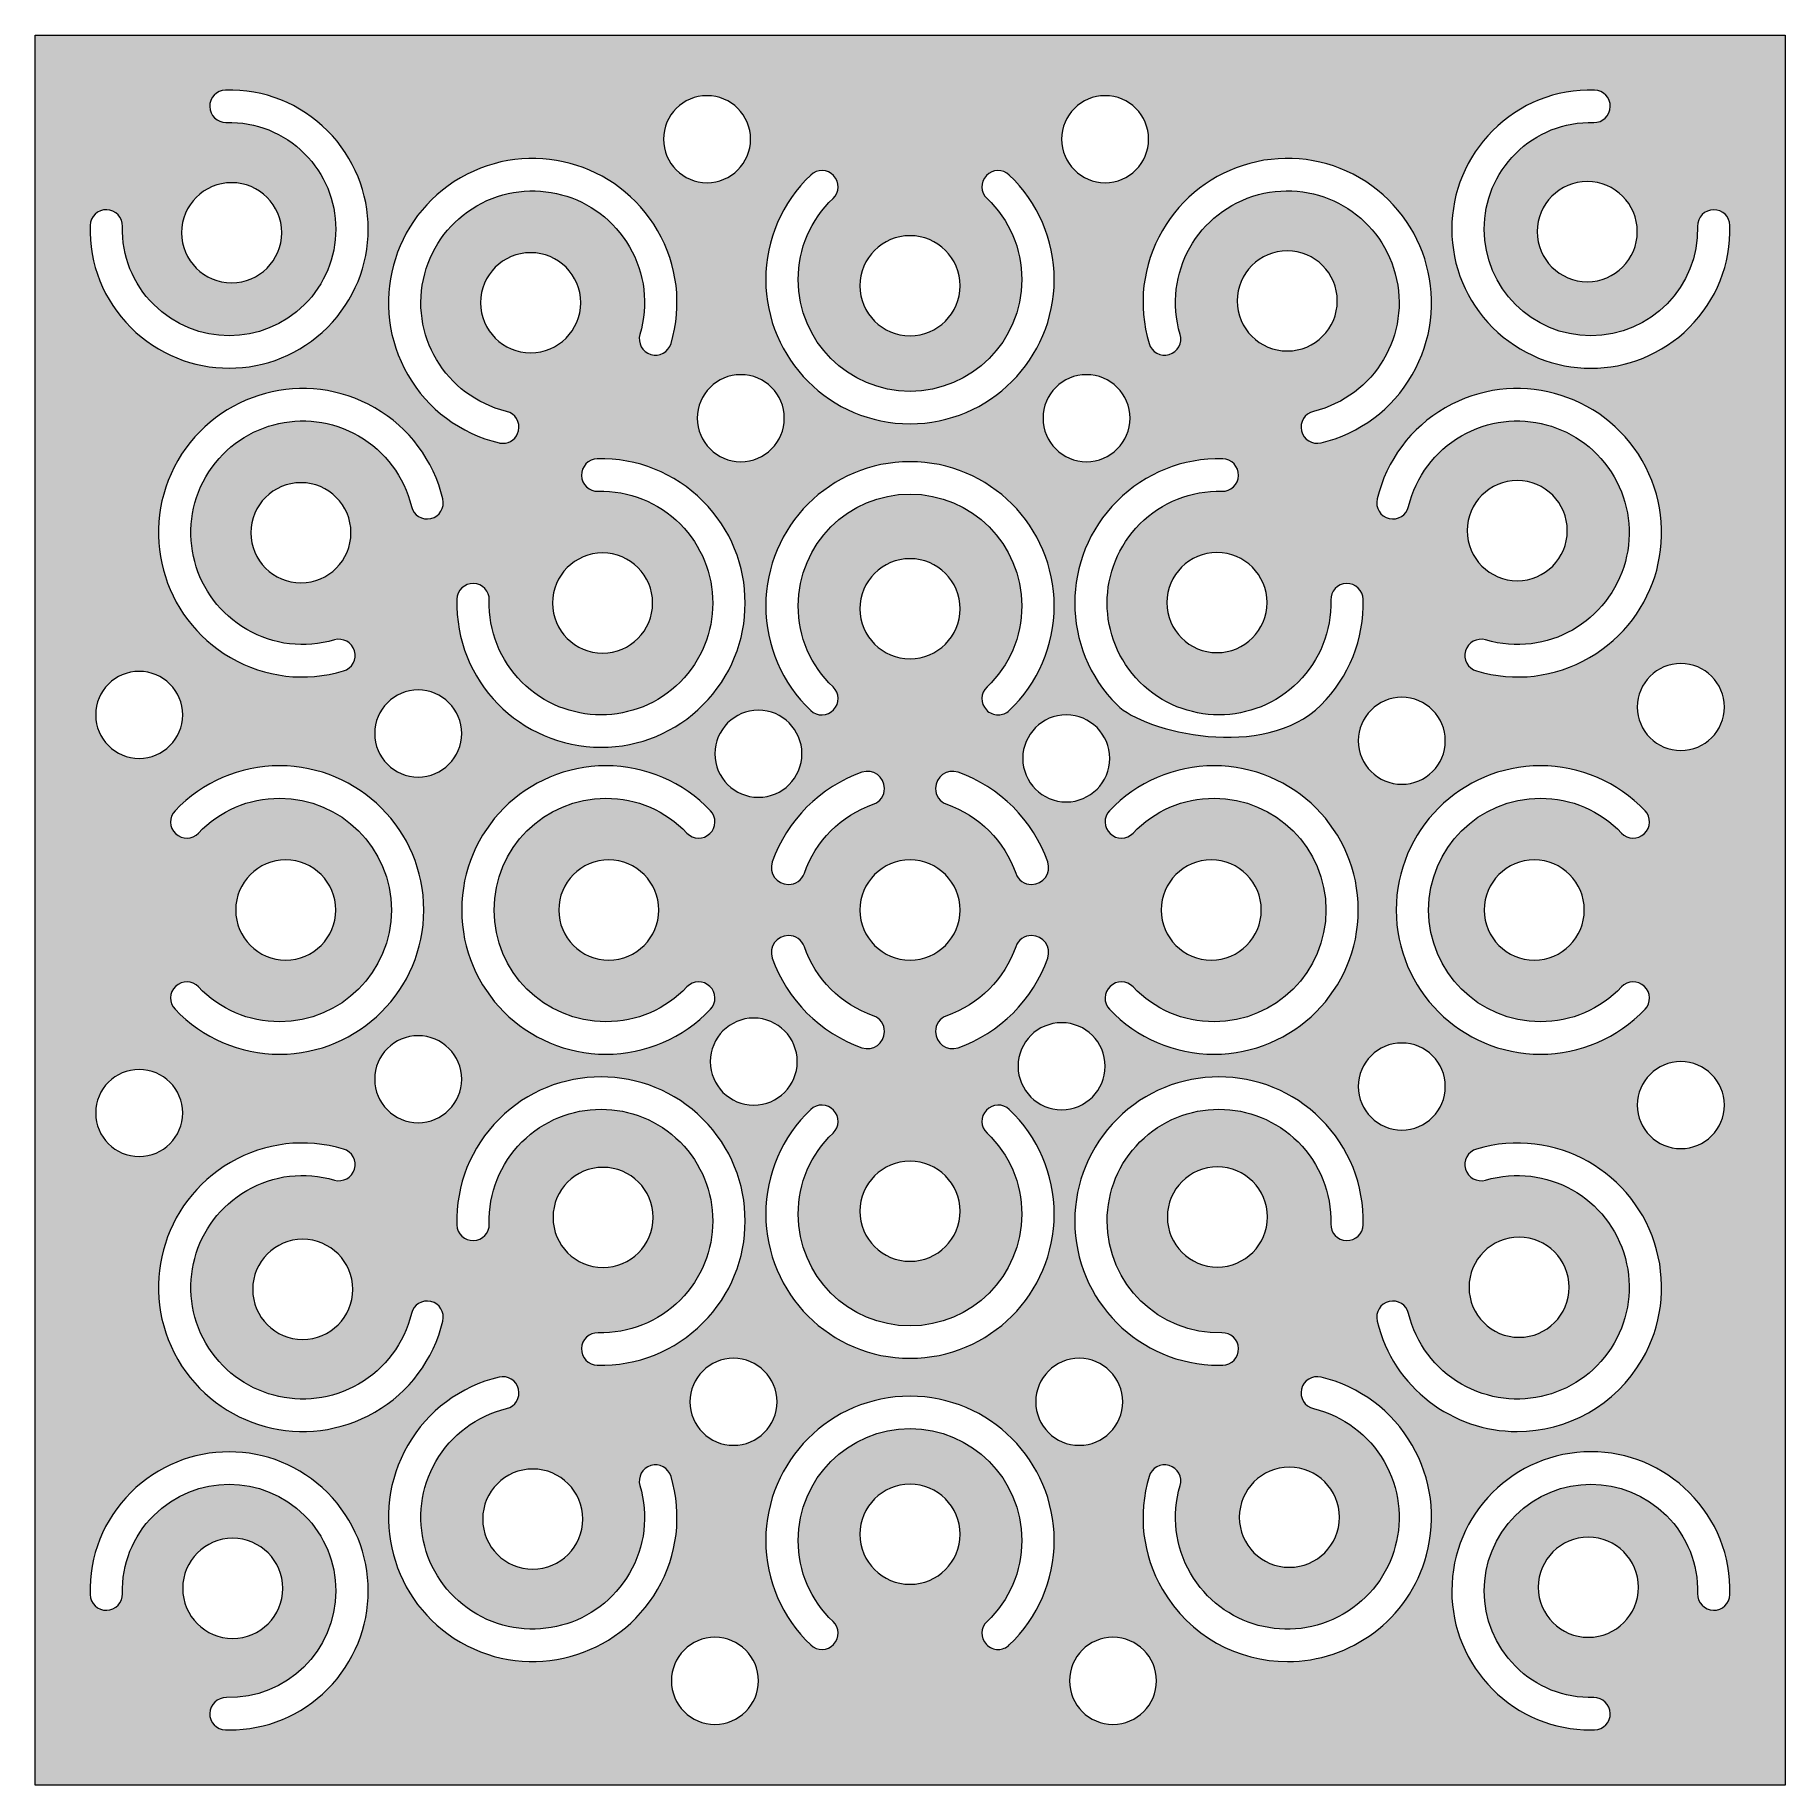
# Model space of a CAD drawing. Header units: inches. Extents: x 0 to 6, y -6 to 0.
import ezdxf

# ---------------------------------------------------------------- set-up
doc = ezdxf.new("R2010")
doc.units = ezdxf.units.IN
doc.header["$MEASUREMENT"] = 0
doc.layers.add('15-2 - Coasters Laser Cut', color=7, linetype='Continuous', lineweight=0)

msp = doc.modelspace()

# ---------------------------------------------------------------- hatches: boundary and pattern name
at = {"layer": '15-2 - Coasters Laser Cut', "true_color": 0x1d1d1b, "transparency": 33554687}
h = msp.add_hatch(color=250, dxfattribs=at)
h.dxf.hatch_style = 2
edge = h.paths.add_edge_path()
edge.add_spline(control_points=[(5.6717, -1.0027), (5.4854, -1.1891), (5.1837, -1.1891), (4.9973, -1.0027), (4.9073, -0.9126), (4.8577, -0.7929), (4.8577, -0.6655), (4.8577, -0.5381), (4.9073, -0.4184), (4.9973, -0.3283), (5.0907, -0.2349), (5.2143, -0.1852), (5.3468, -0.1888), (5.3775, -0.1896), (5.4017, -0.2151), (5.4009, -0.2457), (5.4001, -0.2764), (5.3748, -0.3008), (5.344, -0.2999), (5.2427, -0.2973), (5.1475, -0.3353), (5.0759, -0.4069), (5.0068, -0.4759), (4.9688, -0.5678), (4.9688, -0.6655), (4.9688, -0.8677), (5.1324, -1.0313), (5.3345, -1.0313), (5.5394, -1.0313), (5.7055, -0.863), (5.7002, -0.656), (5.6994, -0.6248), (5.7245, -0.5991), (5.7557, -0.5991), (5.7858, -0.5991), (5.8105, -0.623), (5.8113, -0.6532), (5.8146, -0.7852), (5.7651, -0.9093), (5.6717, -1.0027)], knot_values=[0, 0, 0, 0, 1, 1, 1, 2, 2, 2, 3, 3, 3, 4, 4, 4, 5, 5, 5, 6, 6, 6, 7, 7, 7, 8, 8, 8, 9, 9, 9, 10, 10, 10, 11, 11, 11, 12, 12, 12, 13, 13, 13, 13], degree=3, periodic=0)
edge = h.paths.add_edge_path()
edge.add_spline(control_points=[(5.8113, -5.3468), (5.8105, -5.3775), (5.7849, -5.4021), (5.7543, -5.4009), (5.7236, -5.4001), (5.6994, -5.3746), (5.7002, -5.3439), (5.7028, -5.2427), (5.6648, -5.1475), (5.5932, -5.0759), (5.4502, -4.9329), (5.2188, -4.9329), (5.0759, -5.0759), (4.933, -5.2188), (4.933, -5.4502), (5.0759, -5.5931), (5.1475, -5.6647), (5.2428, -5.7032), (5.344, -5.7001), (5.3748, -5.6996), (5.4001, -5.7236), (5.4009, -5.7543), (5.4017, -5.7849), (5.3775, -5.8104), (5.3468, -5.8112), (5.3426, -5.8113), (5.3384, -5.8114), (5.3341, -5.8114), (5.2069, -5.8114), (5.0877, -5.7621), (4.9973, -5.6717), (4.9073, -5.5816), (4.8577, -5.4619), (4.8577, -5.3345), (4.8577, -5.0709), (5.071, -4.8576), (5.3345, -4.8576), (5.4619, -4.8576), (5.5817, -4.9072), (5.6717, -4.9973), (5.7651, -5.0907), (5.8146, -5.2148), (5.8113, -5.3468)], knot_values=[0, 0, 0, 0, 1, 1, 1, 2, 2, 2, 3, 3, 3, 4, 4, 4, 5, 5, 5, 6, 6, 6, 7, 7, 7, 8, 8, 8, 9, 9, 9, 10, 10, 10, 11, 11, 11, 12, 12, 12, 13, 13, 13, 14, 14, 14, 14], degree=3, periodic=0)
edge = h.paths.add_edge_path()
edge.add_spline(control_points=[(5.3258, -5.4937), (5.2311, -5.4937), (5.1542, -5.4168), (5.1542, -5.322), (5.1542, -5.2272), (5.2311, -5.1504), (5.3258, -5.1504), (5.4206, -5.1504), (5.4975, -5.2272), (5.4975, -5.322), (5.4975, -5.4168), (5.4206, -5.4937), (5.3258, -5.4937)], knot_values=[0, 0, 0, 0, 1, 1, 1, 2, 2, 2, 3, 3, 3, 4, 4, 4, 4], degree=3, periodic=0)
edge = h.paths.add_edge_path()
edge.add_spline(control_points=[(4.7711, -5.2103), (4.7108, -5.4356), (4.5076, -5.5769), (4.2944, -5.5769), (4.1251, -5.5769), (3.9581, -5.4901), (3.8654, -5.3295), (3.797, -5.211), (3.7807, -5.0734), (3.8195, -4.9421), (3.8282, -4.9127), (3.8592, -4.8959), (3.8885, -4.9046), (3.918, -4.9133), (3.9347, -4.9442), (3.9261, -4.9736), (3.896, -5.0754), (3.9086, -5.1821), (3.9617, -5.274), (4.0674, -5.4571), (4.3014, -5.5204), (4.4852, -5.4143), (4.6687, -5.3083), (4.7314, -5.0741), (4.6255, -4.8907), (4.5725, -4.7988), (4.4864, -4.7345), (4.3832, -4.7097), (4.3534, -4.7025), (4.335, -4.6725), (4.3422, -4.6426), (4.3494, -4.6128), (4.3793, -4.5944), (4.4092, -4.6016), (4.5423, -4.6337), (4.6533, -4.7166), (4.7218, -4.8351), (4.7878, -4.9495), (4.8053, -5.0827), (4.7711, -5.2103)], knot_values=[0, 0, 0, 0, 1, 1, 1, 2, 2, 2, 3, 3, 3, 4, 4, 4, 5, 5, 5, 6, 6, 6, 7, 7, 7, 8, 8, 8, 9, 9, 9, 10, 10, 10, 11, 11, 11, 12, 12, 12, 13, 13, 13, 13], degree=3, periodic=0)
edge = h.paths.add_edge_path()
edge.add_spline(control_points=[(3.6959, -5.792), (3.6135, -5.792), (3.5467, -5.7252), (3.5467, -5.6428), (3.5467, -5.5604), (3.6135, -5.4937), (3.6959, -5.4937), (3.7782, -5.4937), (3.845, -5.5604), (3.845, -5.6428), (3.845, -5.7252), (3.7782, -5.792), (3.6959, -5.792)], knot_values=[0, 0, 0, 0, 1, 1, 1, 2, 2, 2, 3, 3, 3, 4, 4, 4, 4], degree=3, periodic=0)
edge = h.paths.add_edge_path()
edge.add_spline(control_points=[(3.3405, -5.5199), (3.3298, -5.5301), (3.316, -5.5352), (3.3023, -5.5352), (3.2875, -5.5352), (3.2729, -5.5294), (3.262, -5.5179), (3.2408, -5.4957), (3.2417, -5.4605), (3.264, -5.4394), (3.3409, -5.3663), (3.3833, -5.2675), (3.3833, -5.1614), (3.3833, -4.9501), (3.2114, -4.7781), (3, -4.7781), (2.7887, -4.7781), (2.6167, -4.9501), (2.6167, -5.1614), (2.6167, -5.2676), (2.6591, -5.3663), (2.7361, -5.4394), (2.7583, -5.4605), (2.7592, -5.4957), (2.7381, -5.5179), (2.717, -5.5402), (2.6818, -5.5411), (2.6596, -5.5199), (2.5603, -5.4256), (2.5056, -5.2983), (2.5056, -5.1614), (2.5056, -4.8888), (2.7274, -4.667), (3, -4.667), (3.2726, -4.667), (3.4944, -4.8888), (3.4944, -5.1614), (3.4944, -5.2983), (3.4398, -5.4256), (3.3405, -5.5199)], knot_values=[0, 0, 0, 0, 1, 1, 1, 2, 2, 2, 3, 3, 3, 4, 4, 4, 5, 5, 5, 6, 6, 6, 7, 7, 7, 8, 8, 8, 9, 9, 9, 10, 10, 10, 11, 11, 11, 12, 12, 12, 13, 13, 13, 13], degree=3, periodic=0)
edge = h.paths.add_edge_path()
edge.add_spline(control_points=[(3.0001, -5.3119), (2.9053, -5.3119), (2.8284, -5.235), (2.8284, -5.1402), (2.8284, -5.0454), (2.9053, -4.9686), (3.0001, -4.9686), (3.0948, -4.9686), (3.1717, -5.0454), (3.1717, -5.1402), (3.1717, -5.235), (3.0948, -5.3119), (3.0001, -5.3119)], knot_values=[0, 0, 0, 0, 1, 1, 1, 2, 2, 2, 3, 3, 3, 4, 4, 4, 4], degree=3, periodic=0)
edge = h.paths.add_edge_path()
edge.add_spline(control_points=[(2.3948, -4.8354), (2.3125, -4.8354), (2.2457, -4.7686), (2.2457, -4.6862), (2.2457, -4.6039), (2.3125, -4.5371), (2.3948, -4.5371), (2.4772, -4.5371), (2.544, -4.6039), (2.544, -4.6862), (2.544, -4.7686), (2.4772, -4.8354), (2.3948, -4.8354)], knot_values=[0, 0, 0, 0, 1, 1, 1, 2, 2, 2, 3, 3, 3, 4, 4, 4, 4], degree=3, periodic=0)
edge = h.paths.add_edge_path()
edge.add_spline(control_points=[(2.3311, -5.792), (2.2487, -5.792), (2.1819, -5.7252), (2.1819, -5.6428), (2.1819, -5.5604), (2.2487, -5.4937), (2.3311, -5.4937), (2.4135, -5.4937), (2.4803, -5.5604), (2.4803, -5.6428), (2.4803, -5.7252), (2.4135, -5.792), (2.3311, -5.792)], knot_values=[0, 0, 0, 0, 1, 1, 1, 2, 2, 2, 3, 3, 3, 4, 4, 4, 4], degree=3, periodic=0)
edge = h.paths.add_edge_path()
edge.add_spline(control_points=[(1.4593, -5.5105), (1.2226, -5.3738), (1.1417, -5.0718), (1.2783, -4.8351), (1.3467, -4.7166), (1.4577, -4.6337), (1.5909, -4.6016), (1.6207, -4.5944), (1.6507, -4.6128), (1.6579, -4.6427), (1.665, -4.6725), (1.6467, -4.7025), (1.6168, -4.7097), (1.5136, -4.7345), (1.4276, -4.7988), (1.3745, -4.8907), (1.2686, -5.0742), (1.3314, -5.3083), (1.5148, -5.4143), (1.6979, -5.5199), (1.9327, -5.457), (2.0384, -5.274), (2.0914, -5.1821), (2.1041, -5.0754), (2.074, -4.9736), (2.0653, -4.9442), (2.0821, -4.9133), (2.1115, -4.9046), (2.1409, -4.8959), (2.1719, -4.9127), (2.1806, -4.9421), (2.2194, -5.0734), (2.203, -5.211), (2.1346, -5.3295), (1.9992, -5.5641), (1.6968, -5.6476), (1.4593, -5.5105)], knot_values=[0, 0, 0, 0, 1, 1, 1, 2, 2, 2, 3, 3, 3, 4, 4, 4, 5, 5, 5, 6, 6, 6, 7, 7, 7, 8, 8, 8, 9, 9, 9, 10, 10, 10, 11, 11, 11, 12, 12, 12, 12], degree=3, periodic=0)
edge = h.paths.add_edge_path()
edge.add_spline(control_points=[(1.0896, -4.3007), (1.0896, -4.3955), (1.0127, -4.4723), (0.9179, -4.4723), (0.8232, -4.4723), (0.7463, -4.3955), (0.7463, -4.3007), (0.7463, -4.2059), (0.8232, -4.129), (0.9179, -4.129), (1.0127, -4.129), (1.0896, -4.2059), (1.0896, -4.3007)], knot_values=[0, 0, 0, 0, 1, 1, 1, 2, 2, 2, 3, 3, 3, 4, 4, 4, 4], degree=3, periodic=0)
edge = h.paths.add_edge_path()
edge.add_spline(control_points=[(0.4895, -4.5408), (0.3532, -4.3047), (0.4344, -4.0017), (0.6705, -3.8654), (0.7891, -3.797), (0.9266, -3.7807), (1.0579, -3.8195), (1.0873, -3.8282), (1.1041, -3.8591), (1.0954, -3.8885), (1.0867, -3.9179), (1.0558, -3.9347), (1.0264, -3.926), (0.9246, -3.8959), (0.818, -3.9086), (0.726, -3.9616), (0.543, -4.0673), (0.4801, -4.3022), (0.5858, -4.4852), (0.6914, -4.6683), (0.9264, -4.7312), (1.1093, -4.6255), (1.2012, -4.5725), (1.2655, -4.4864), (1.2904, -4.3832), (1.2975, -4.3534), (1.3274, -4.3349), (1.3574, -4.3422), (1.3872, -4.3494), (1.4056, -4.3794), (1.3984, -4.4092), (1.3663, -4.5423), (1.2834, -4.6533), (1.1649, -4.7217), (0.9278, -4.8586), (0.6252, -4.7758), (0.4895, -4.5408)], knot_values=[0, 0, 0, 0, 1, 1, 1, 2, 2, 2, 3, 3, 3, 4, 4, 4, 5, 5, 5, 6, 6, 6, 7, 7, 7, 8, 8, 8, 9, 9, 9, 10, 10, 10, 11, 11, 11, 12, 12, 12, 12], degree=3, periodic=0)
edge = h.paths.add_edge_path()
edge.add_spline(control_points=[(1.0027, -5.6717), (0.9124, -5.7621), (0.7932, -5.8114), (0.6659, -5.8114), (0.6617, -5.8114), (0.6575, -5.8113), (0.6532, -5.8112), (0.6225, -5.8104), (0.5983, -5.7849), (0.5991, -5.7543), (0.5999, -5.7236), (0.6255, -5.6996), (0.6561, -5.7001), (0.8631, -5.7059), (1.0313, -5.5387), (1.0313, -5.3345), (1.0313, -5.2368), (0.9932, -5.145), (0.9242, -5.0759), (0.7815, -4.9333), (0.5495, -4.9333), (0.4069, -5.0759), (0.3353, -5.1475), (0.2973, -5.2427), (0.2999, -5.344), (0.3007, -5.3746), (0.2765, -5.4001), (0.2458, -5.4009), (0.2154, -5.4022), (0.1896, -5.3775), (0.1888, -5.3468), (0.1854, -5.2148), (0.235, -5.0907), (0.3283, -4.9973), (0.5142, -4.8114), (0.8168, -4.8114), (1.0027, -4.9973), (1.1891, -5.1837), (1.1891, -5.4854), (1.0027, -5.6717)], knot_values=[0, 0, 0, 0, 1, 1, 1, 2, 2, 2, 3, 3, 3, 4, 4, 4, 5, 5, 5, 6, 6, 6, 7, 7, 7, 8, 8, 8, 9, 9, 9, 10, 10, 10, 11, 11, 11, 12, 12, 12, 13, 13, 13, 13], degree=3, periodic=0)
edge = h.paths.add_edge_path()
edge.add_spline(control_points=[(0.5064, -5.3258), (0.5064, -5.231), (0.5832, -5.1542), (0.678, -5.1542), (0.7728, -5.1542), (0.8496, -5.231), (0.8496, -5.3258), (0.8496, -5.4206), (0.7728, -5.4974), (0.678, -5.4974), (0.5832, -5.4974), (0.5064, -5.4206), (0.5064, -5.3258)], knot_values=[0, 0, 0, 0, 1, 1, 1, 2, 2, 2, 3, 3, 3, 4, 4, 4, 4], degree=3, periodic=0)
edge = h.paths.add_edge_path()
edge.add_spline(control_points=[(0.1888, -0.6532), (0.1896, -0.6225), (0.2154, -0.5982), (0.2458, -0.5991), (0.2765, -0.5999), (0.3007, -0.6254), (0.2999, -0.6561), (0.2973, -0.7573), (0.3353, -0.8525), (0.4069, -0.9241), (0.5495, -1.0667), (0.7815, -1.0667), (0.9242, -0.9241), (0.9932, -0.855), (1.0313, -0.7632), (1.0313, -0.6655), (1.0313, -0.5678), (0.9932, -0.4759), (0.9242, -0.4069), (0.8526, -0.3353), (0.7575, -0.2972), (0.6561, -0.2999), (0.6556, -0.2999), (0.6551, -0.2999), (0.6546, -0.2999), (0.6246, -0.2999), (0.5999, -0.2759), (0.5991, -0.2457), (0.5983, -0.2151), (0.6226, -0.1896), (0.6532, -0.1888), (0.7852, -0.1854), (0.9094, -0.2349), (1.0027, -0.3283), (1.1891, -0.5147), (1.1891, -0.8163), (1.0027, -1.0027), (0.8168, -1.1887), (0.5142, -1.1886), (0.3283, -1.0027), (0.235, -0.9093), (0.1854, -0.7852), (0.1888, -0.6532)], knot_values=[0, 0, 0, 0, 1, 1, 1, 2, 2, 2, 3, 3, 3, 4, 4, 4, 5, 5, 5, 6, 6, 6, 7, 7, 7, 8, 8, 8, 9, 9, 9, 10, 10, 10, 11, 11, 11, 12, 12, 12, 13, 13, 13, 14, 14, 14, 14], degree=3, periodic=0)
edge = h.paths.add_edge_path()
edge.add_spline(control_points=[(0.6742, -0.5063), (0.769, -0.5063), (0.8458, -0.5832), (0.8458, -0.678), (0.8458, -0.7728), (0.769, -0.8496), (0.6742, -0.8496), (0.5794, -0.8496), (0.5026, -0.7728), (0.5026, -0.678), (0.5026, -0.5832), (0.5794, -0.5063), (0.6742, -0.5063)], knot_values=[0, 0, 0, 0, 1, 1, 1, 2, 2, 2, 3, 3, 3, 4, 4, 4, 4], degree=3, periodic=0)
edge = h.paths.add_edge_path()
edge.add_spline(control_points=[(1.0833, -1.7066), (1.0833, -1.8014), (1.0065, -1.8783), (0.9117, -1.8783), (0.8169, -1.8783), (0.74, -1.8014), (0.74, -1.7066), (0.74, -1.6119), (0.8169, -1.535), (0.9117, -1.535), (1.0065, -1.535), (1.0833, -1.6119), (1.0833, -1.7066)], knot_values=[0, 0, 0, 0, 1, 1, 1, 2, 2, 2, 3, 3, 3, 4, 4, 4, 4], degree=3, periodic=0)
edge = h.paths.add_edge_path()
edge.add_spline(control_points=[(1.3984, -1.5908), (1.4056, -1.6206), (1.3872, -1.6506), (1.3574, -1.6578), (1.3274, -1.665), (1.2975, -1.6466), (1.2904, -1.6168), (1.2655, -1.5136), (1.2012, -1.4275), (1.1093, -1.3745), (0.9263, -1.2688), (0.6914, -1.3317), (0.5858, -1.5148), (0.4801, -1.6978), (0.543, -1.9327), (0.726, -2.0384), (0.818, -2.0914), (0.9246, -2.1041), (1.0264, -2.074), (1.0558, -2.0653), (1.0867, -2.0821), (1.0954, -2.1115), (1.1041, -2.1409), (1.0874, -2.1718), (1.0579, -2.1805), (0.9268, -2.2193), (0.7891, -2.2031), (0.6705, -2.1346), (0.4344, -1.9983), (0.3532, -1.6953), (0.4895, -1.4592), (0.6258, -1.2232), (0.9288, -1.142), (1.1649, -1.2783), (1.2834, -1.3467), (1.3663, -1.4577), (1.3984, -1.5908)], knot_values=[0, 0, 0, 0, 1, 1, 1, 2, 2, 2, 3, 3, 3, 4, 4, 4, 5, 5, 5, 6, 6, 6, 7, 7, 7, 8, 8, 8, 9, 9, 9, 10, 10, 10, 11, 11, 11, 12, 12, 12, 12], degree=3, periodic=0)
edge = h.paths.add_edge_path()
edge.add_spline(control_points=[(1.4593, -0.4895), (1.6954, -0.3532), (1.9983, -0.4344), (2.1346, -0.6705), (2.203, -0.789), (2.2194, -0.9266), (2.1806, -1.0579), (2.1719, -1.0873), (2.1409, -1.1041), (2.1115, -1.0954), (2.0821, -1.0867), (2.0653, -1.0558), (2.074, -1.0264), (2.1041, -0.9246), (2.0914, -0.8179), (2.0384, -0.726), (1.9327, -0.543), (1.6978, -0.4801), (1.5148, -0.5857), (1.4262, -0.6369), (1.3627, -0.7196), (1.3362, -0.8185), (1.2807, -1.0258), (1.4059, -1.2396), (1.6168, -1.2903), (1.6467, -1.2975), (1.665, -1.3275), (1.6579, -1.3573), (1.6517, -1.3828), (1.629, -1.3999), (1.6039, -1.3999), (1.5996, -1.3999), (1.5952, -1.3994), (1.5909, -1.3984), (1.4577, -1.3663), (1.3467, -1.2834), (1.2783, -1.1649), (1.1416, -0.9282), (1.2226, -0.6261), (1.4593, -0.4895)], knot_values=[0, 0, 0, 0, 1, 1, 1, 2, 2, 2, 3, 3, 3, 4, 4, 4, 5, 5, 5, 6, 6, 6, 7, 7, 7, 8, 8, 8, 9, 9, 9, 10, 10, 10, 11, 11, 11, 12, 12, 12, 13, 13, 13, 13], degree=3, periodic=0)
edge = h.paths.add_edge_path()
edge.add_spline(control_points=[(2.3042, -0.208), (2.3866, -0.208), (2.4534, -0.2748), (2.4534, -0.3572), (2.4534, -0.4396), (2.3866, -0.5063), (2.3042, -0.5063), (2.2218, -0.5063), (2.155, -0.4396), (2.155, -0.3572), (2.155, -0.2748), (2.2218, -0.208), (2.3042, -0.208)], knot_values=[0, 0, 0, 0, 1, 1, 1, 2, 2, 2, 3, 3, 3, 4, 4, 4, 4], degree=3, periodic=0)
edge = h.paths.add_edge_path()
edge.add_spline(control_points=[(2.6596, -0.4801), (2.6818, -0.4589), (2.717, -0.4599), (2.7381, -0.4821), (2.7592, -0.5043), (2.7583, -0.5395), (2.7361, -0.5606), (2.6591, -0.6337), (2.6167, -0.7324), (2.6167, -0.8386), (2.6167, -1.0499), (2.7887, -1.2218), (3, -1.2218), (3.2114, -1.2218), (3.3833, -1.0499), (3.3833, -0.8386), (3.3833, -0.7325), (3.3409, -0.6338), (3.264, -0.5606), (3.2417, -0.5395), (3.2408, -0.5043), (3.262, -0.4821), (3.2831, -0.4599), (3.3183, -0.4589), (3.3405, -0.4801), (3.4398, -0.5744), (3.4944, -0.7017), (3.4944, -0.8386), (3.4944, -1.1112), (3.2726, -1.333), (3, -1.333), (2.7274, -1.333), (2.5056, -1.1112), (2.5056, -0.8386), (2.5056, -0.7017), (2.5603, -0.5744), (2.6596, -0.4801)], knot_values=[0, 0, 0, 0, 1, 1, 1, 2, 2, 2, 3, 3, 3, 4, 4, 4, 5, 5, 5, 6, 6, 6, 7, 7, 7, 8, 8, 8, 9, 9, 9, 10, 10, 10, 11, 11, 11, 12, 12, 12, 12], degree=3, periodic=0)
edge = h.paths.add_edge_path()
edge.add_spline(control_points=[(3, -0.6881), (3.0948, -0.6881), (3.1716, -0.765), (3.1716, -0.8598), (3.1716, -0.9546), (3.0948, -1.0314), (3, -1.0314), (2.9052, -1.0314), (2.8284, -0.9546), (2.8284, -0.8598), (2.8284, -0.765), (2.9052, -0.6881), (3, -0.6881)], knot_values=[0, 0, 0, 0, 1, 1, 1, 2, 2, 2, 3, 3, 3, 4, 4, 4, 4], degree=3, periodic=0)
edge = h.paths.add_edge_path()
edge.add_spline(control_points=[(3.6052, -1.1646), (3.6876, -1.1646), (3.7544, -1.2314), (3.7544, -1.3138), (3.7544, -1.3961), (3.6876, -1.4629), (3.6052, -1.4629), (3.5228, -1.4629), (3.4561, -1.3961), (3.4561, -1.3138), (3.4561, -1.2314), (3.5228, -1.1646), (3.6052, -1.1646)], knot_values=[0, 0, 0, 0, 1, 1, 1, 2, 2, 2, 3, 3, 3, 4, 4, 4, 4], degree=3, periodic=0)
edge = h.paths.add_edge_path()
edge.add_spline(control_points=[(3.6689, -0.208), (3.7513, -0.208), (3.8181, -0.2748), (3.8181, -0.3572), (3.8181, -0.4396), (3.7513, -0.5063), (3.6689, -0.5063), (3.5866, -0.5063), (3.5198, -0.4396), (3.5198, -0.3572), (3.5198, -0.2748), (3.5866, -0.208), (3.6689, -0.208)], knot_values=[0, 0, 0, 0, 1, 1, 1, 2, 2, 2, 3, 3, 3, 4, 4, 4, 4], degree=3, periodic=0)
edge = h.paths.add_edge_path()
edge.add_spline(control_points=[(4.1656, -0.4401), (4.2931, -0.4059), (4.4264, -0.4235), (4.5408, -0.4895), (4.7775, -0.6262), (4.8584, -0.9283), (4.7218, -1.1649), (4.6533, -1.2834), (4.5423, -1.3663), (4.4092, -1.3984), (4.3795, -1.4055), (4.3494, -1.3873), (4.3422, -1.3573), (4.335, -1.3275), (4.3534, -1.2975), (4.3832, -1.2903), (4.5944, -1.2395), (4.7193, -1.0255), (4.6638, -0.8185), (4.609, -0.6138), (4.399, -0.4926), (4.1944, -0.5474), (3.9871, -0.603), (3.8645, -0.8183), (3.9261, -1.0264), (3.9347, -1.0558), (3.918, -1.0867), (3.8885, -1.0954), (3.8592, -1.1041), (3.8282, -1.0873), (3.8195, -1.0579), (3.7807, -0.9266), (3.797, -0.789), (3.8654, -0.6705), (3.9315, -0.5561), (4.0381, -0.4743), (4.1656, -0.4401)], knot_values=[0, 0, 0, 0, 1, 1, 1, 2, 2, 2, 3, 3, 3, 4, 4, 4, 5, 5, 5, 6, 6, 6, 7, 7, 7, 8, 8, 8, 9, 9, 9, 10, 10, 10, 11, 11, 11, 12, 12, 12, 12], degree=3, periodic=0)
edge = h.paths.add_edge_path()
edge.add_spline(control_points=[(4.9105, -1.6993), (4.9105, -1.6046), (4.9873, -1.5277), (5.0821, -1.5277), (5.1769, -1.5277), (5.2537, -1.6046), (5.2537, -1.6993), (5.2537, -1.7941), (5.1769, -1.871), (5.0821, -1.871), (4.9873, -1.871), (4.9105, -1.7941), (4.9105, -1.6993)], knot_values=[0, 0, 0, 0, 1, 1, 1, 2, 2, 2, 3, 3, 3, 4, 4, 4, 4], degree=3, periodic=0)
edge = h.paths.add_edge_path()
edge.add_spline(control_points=[(5.3296, -2.1346), (5.2107, -2.2032), (5.0731, -2.2192), (4.9421, -2.1805), (4.9127, -2.1718), (4.8959, -2.1409), (4.9046, -2.1115), (4.9133, -2.0821), (4.9443, -2.0653), (4.9736, -2.074), (5.1836, -2.1361), (5.3976, -2.0108), (5.4526, -1.8056), (5.4791, -1.7067), (5.4655, -1.6034), (5.4143, -1.5148), (5.3086, -1.3318), (5.0738, -1.2688), (4.8907, -1.3745), (4.7988, -1.4276), (4.7345, -1.5136), (4.7097, -1.6168), (4.7025, -1.6466), (4.6725, -1.665), (4.6427, -1.6578), (4.6129, -1.6506), (4.5945, -1.6207), (4.6017, -1.5908), (4.6337, -1.4577), (4.7166, -1.3467), (4.8352, -1.2783), (5.0713, -1.142), (5.3742, -1.2231), (5.5105, -1.4592), (5.6472, -1.6959), (5.5662, -1.998), (5.3296, -2.1346)], knot_values=[0, 0, 0, 0, 1, 1, 1, 2, 2, 2, 3, 3, 3, 4, 4, 4, 5, 5, 5, 6, 6, 6, 7, 7, 7, 8, 8, 8, 9, 9, 9, 10, 10, 10, 11, 11, 11, 12, 12, 12, 12], degree=3, periodic=0)
edge = h.paths.add_edge_path()
edge.add_spline(control_points=[(5.6428, -2.4533), (5.5605, -2.4533), (5.4937, -2.3866), (5.4937, -2.3042), (5.4937, -2.2218), (5.5605, -2.155), (5.6428, -2.155), (5.7252, -2.155), (5.792, -2.2218), (5.792, -2.3042), (5.792, -2.3866), (5.7252, -2.4533), (5.6428, -2.4533)], knot_values=[0, 0, 0, 0, 1, 1, 1, 2, 2, 2, 3, 3, 3, 4, 4, 4, 4], degree=3, periodic=0)
edge = h.paths.add_edge_path()
edge.add_spline(control_points=[(5.4937, -3.6689), (5.4937, -3.5865), (5.5605, -3.5198), (5.6428, -3.5198), (5.7252, -3.5198), (5.792, -3.5865), (5.792, -3.6689), (5.792, -3.7513), (5.7252, -3.8181), (5.6428, -3.8181), (5.5605, -3.8181), (5.4937, -3.7513), (5.4937, -3.6689)], knot_values=[0, 0, 0, 0, 1, 1, 1, 2, 2, 2, 3, 3, 3, 4, 4, 4, 4], degree=3, periodic=0)
edge = h.paths.add_edge_path()
edge.add_spline(control_points=[(4.9168, -4.2934), (4.9168, -4.1986), (4.9936, -4.1217), (5.0884, -4.1217), (5.1832, -4.1217), (5.26, -4.1986), (5.26, -4.2934), (5.26, -4.3881), (5.1832, -4.465), (5.0884, -4.465), (4.9936, -4.465), (4.9168, -4.3881), (4.9168, -4.2934)], knot_values=[0, 0, 0, 0, 1, 1, 1, 2, 2, 2, 3, 3, 3, 4, 4, 4, 4], degree=3, periodic=0)
edge = h.paths.add_edge_path()
edge.add_spline(control_points=[(4.6427, -4.3422), (4.6725, -4.3349), (4.7025, -4.3534), (4.7097, -4.3832), (4.7345, -4.4864), (4.7988, -4.5724), (4.8907, -4.6255), (5.0737, -4.7311), (5.3086, -4.6683), (5.4143, -4.4852), (5.4655, -4.3966), (5.4791, -4.2933), (5.4526, -4.1944), (5.397, -3.9868), (5.1813, -3.8646), (4.9736, -3.926), (4.9443, -3.9347), (4.9133, -3.9179), (4.9046, -3.8885), (4.8959, -3.8591), (4.9127, -3.8282), (4.9421, -3.8195), (5.2108, -3.7401), (5.4883, -3.8986), (5.5599, -4.1656), (5.5941, -4.2932), (5.5766, -4.4264), (5.5105, -4.5408), (5.4191, -4.6992), (5.2525, -4.7879), (5.0815, -4.7879), (4.8627, -4.7879), (4.6573, -4.6406), (4.6017, -4.4092), (4.5945, -4.3794), (4.6128, -4.3494), (4.6427, -4.3422)], knot_values=[0, 0, 0, 0, 1, 1, 1, 2, 2, 2, 3, 3, 3, 4, 4, 4, 5, 5, 5, 6, 6, 6, 7, 7, 7, 8, 8, 8, 9, 9, 9, 10, 10, 10, 11, 11, 11, 12, 12, 12, 12], degree=3, periodic=0)
edge = h.paths.add_edge_path()
edge.add_spline(control_points=[(4.5371, -3.6052), (4.5371, -3.5228), (4.6039, -3.456), (4.6863, -3.456), (4.7686, -3.456), (4.8354, -3.5228), (4.8354, -3.6052), (4.8354, -3.6876), (4.7686, -3.7544), (4.6863, -3.7544), (4.6039, -3.7544), (4.5371, -3.6876), (4.5371, -3.6052)], knot_values=[0, 0, 0, 0, 1, 1, 1, 2, 2, 2, 3, 3, 3, 4, 4, 4, 4], degree=3, periodic=0)
edge = h.paths.add_edge_path()
edge.add_spline(control_points=[(3.5803, -4.5371), (3.6626, -4.5371), (3.7294, -4.6039), (3.7294, -4.6862), (3.7294, -4.7686), (3.6626, -4.8354), (3.5803, -4.8354), (3.4979, -4.8354), (3.4311, -4.7686), (3.4311, -4.6862), (3.4311, -4.6039), (3.4979, -4.5371), (3.5803, -4.5371)], knot_values=[0, 0, 0, 0, 1, 1, 1, 2, 2, 2, 3, 3, 3, 4, 4, 4, 4], degree=3, periodic=0)
edge = h.paths.add_edge_path()
edge.add_spline(control_points=[(2.6596, -3.6842), (2.6818, -3.663), (2.717, -3.664), (2.7381, -3.6862), (2.7592, -3.7085), (2.7583, -3.7436), (2.7361, -3.7648), (2.6591, -3.8379), (2.6167, -3.9366), (2.6167, -4.0427), (2.6167, -4.254), (2.7887, -4.426), (3, -4.426), (3.2114, -4.426), (3.3833, -4.254), (3.3833, -4.0427), (3.3833, -3.9366), (3.3409, -3.8379), (3.264, -3.7648), (3.2417, -3.7436), (3.2408, -3.7085), (3.262, -3.6862), (3.2831, -3.664), (3.3183, -3.6631), (3.3405, -3.6842), (3.4398, -3.7785), (3.4944, -3.9058), (3.4944, -4.0427), (3.4944, -4.3153), (3.2726, -4.5371), (3, -4.5371), (2.7274, -4.5371), (2.5056, -4.3153), (2.5056, -4.0427), (2.5056, -3.9058), (2.5603, -3.7785), (2.6596, -3.6842)], knot_values=[0, 0, 0, 0, 1, 1, 1, 2, 2, 2, 3, 3, 3, 4, 4, 4, 5, 5, 5, 6, 6, 6, 7, 7, 7, 8, 8, 8, 9, 9, 9, 10, 10, 10, 11, 11, 11, 12, 12, 12, 12], degree=3, periodic=0)
edge = h.paths.add_edge_path()
edge.add_spline(control_points=[(2.3152, -3.5198), (2.3152, -3.4374), (2.3819, -3.3706), (2.4643, -3.3706), (2.5467, -3.3706), (2.6135, -3.4374), (2.6135, -3.5198), (2.6135, -3.6021), (2.5467, -3.6689), (2.4643, -3.6689), (2.3819, -3.6689), (2.3152, -3.6021), (2.3152, -3.5198)], knot_values=[0, 0, 0, 0, 1, 1, 1, 2, 2, 2, 3, 3, 3, 4, 4, 4, 4], degree=3, periodic=0)
edge = h.paths.add_edge_path()
edge.add_spline(control_points=[(1.3138, -3.4311), (1.3962, -3.4311), (1.4629, -3.4979), (1.4629, -3.5802), (1.4629, -3.6626), (1.3962, -3.7294), (1.3138, -3.7294), (1.2314, -3.7294), (1.1646, -3.6626), (1.1646, -3.5802), (1.1646, -3.4979), (1.2314, -3.4311), (1.3138, -3.4311)], knot_values=[0, 0, 0, 0, 1, 1, 1, 2, 2, 2, 3, 3, 3, 4, 4, 4, 4], degree=3, periodic=0)
edge = h.paths.add_edge_path()
edge.add_spline(control_points=[(1.1646, -2.3948), (1.1646, -2.3124), (1.2314, -2.2456), (1.3138, -2.2456), (1.3962, -2.2456), (1.4629, -2.3124), (1.4629, -2.3948), (1.4629, -2.4772), (1.3962, -2.544), (1.3138, -2.544), (1.2314, -2.544), (1.1646, -2.4772), (1.1646, -2.3948)], knot_values=[0, 0, 0, 0, 1, 1, 1, 2, 2, 2, 3, 3, 3, 4, 4, 4, 4], degree=3, periodic=0)
edge = h.paths.add_edge_path()
edge.add_spline(control_points=[(2.1389, -3), (2.1389, -3.0948), (2.0621, -3.1716), (1.9673, -3.1716), (1.8725, -3.1716), (1.7957, -3.0948), (1.7957, -3), (1.7957, -2.9052), (1.8725, -2.8284), (1.9673, -2.8284), (2.0621, -2.8284), (2.1389, -2.9052), (2.1389, -3)], knot_values=[0, 0, 0, 0, 1, 1, 1, 2, 2, 2, 3, 3, 3, 4, 4, 4, 4], degree=3, periodic=0)
edge = h.paths.add_edge_path()
edge.add_spline(control_points=[(1.9573, -2.6167), (1.746, -2.6167), (1.5741, -2.7887), (1.5741, -3), (1.5741, -3.2113), (1.746, -3.3833), (1.9573, -3.3833), (2.0635, -3.3833), (2.1622, -3.3409), (2.2353, -3.2639), (2.2564, -3.2417), (2.2916, -3.2408), (2.3138, -3.2619), (2.3361, -3.2831), (2.337, -3.3182), (2.3158, -3.3405), (2.2215, -3.4397), (2.0942, -3.4944), (1.9573, -3.4944), (1.6847, -3.4944), (1.4629, -3.2726), (1.4629, -3), (1.4629, -2.7274), (1.6847, -2.5056), (1.9573, -2.5056), (2.0942, -2.5056), (2.2215, -2.5603), (2.3158, -2.6595), (2.337, -2.6818), (2.3361, -2.7169), (2.3138, -2.7381), (2.2916, -2.7592), (2.2564, -2.7583), (2.2353, -2.7361), (2.1622, -2.6591), (2.0635, -2.6167), (1.9573, -2.6167)], knot_values=[0, 0, 0, 0, 1, 1, 1, 2, 2, 2, 3, 3, 3, 4, 4, 4, 5, 5, 5, 6, 6, 6, 7, 7, 7, 8, 8, 8, 9, 9, 9, 10, 10, 10, 11, 11, 11, 12, 12, 12, 12], degree=3, periodic=0)
edge = h.paths.add_edge_path()
edge.add_spline(control_points=[(2.4198, -1.4629), (2.3374, -1.4629), (2.2706, -1.3961), (2.2706, -1.3138), (2.2706, -1.2314), (2.3374, -1.1646), (2.4198, -1.1646), (2.5022, -1.1646), (2.569, -1.2314), (2.569, -1.3138), (2.569, -1.3961), (2.5022, -1.4629), (2.4198, -1.4629)], knot_values=[0, 0, 0, 0, 1, 1, 1, 2, 2, 2, 3, 3, 3, 4, 4, 4, 4], degree=3, periodic=0)
edge = h.paths.add_edge_path()
edge.add_spline(control_points=[(3.3405, -2.3158), (3.3298, -2.326), (3.316, -2.3311), (3.3023, -2.3311), (3.2875, -2.3311), (3.2729, -2.3253), (3.262, -2.3138), (3.2408, -2.2915), (3.2417, -2.2564), (3.264, -2.2353), (3.3409, -2.1621), (3.3833, -2.0634), (3.3833, -1.9573), (3.3833, -1.746), (3.2114, -1.574), (3, -1.574), (2.7887, -1.574), (2.6167, -1.746), (2.6167, -1.9573), (2.6167, -2.0634), (2.6591, -2.1621), (2.7361, -2.2352), (2.7583, -2.2564), (2.7592, -2.2915), (2.7381, -2.3138), (2.717, -2.336), (2.6818, -2.3369), (2.6596, -2.3158), (2.5603, -2.2215), (2.5056, -2.0942), (2.5056, -1.9573), (2.5056, -1.6847), (2.7274, -1.4629), (3, -1.4629), (3.2726, -1.4629), (3.4944, -1.6847), (3.4944, -1.9573), (3.4944, -2.0942), (3.4398, -2.2215), (3.3405, -2.3158)], knot_values=[0, 0, 0, 0, 1, 1, 1, 2, 2, 2, 3, 3, 3, 4, 4, 4, 5, 5, 5, 6, 6, 6, 7, 7, 7, 8, 8, 8, 9, 9, 9, 10, 10, 10, 11, 11, 11, 12, 12, 12, 13, 13, 13, 13], degree=3, periodic=0)
edge = h.paths.add_edge_path()
edge.add_spline(control_points=[(3.5198, -3.3865), (3.6022, -3.3865), (3.6689, -3.4533), (3.6689, -3.5357), (3.6689, -3.6181), (3.6022, -3.6849), (3.5198, -3.6849), (3.4374, -3.6849), (3.3706, -3.6181), (3.3706, -3.5357), (3.3706, -3.4533), (3.4374, -3.3865), (3.5198, -3.3865)], knot_values=[0, 0, 0, 0, 1, 1, 1, 2, 2, 2, 3, 3, 3, 4, 4, 4, 4], degree=3, periodic=0)
edge = h.paths.add_edge_path()
edge.add_spline(control_points=[(3.1646, -3.4721), (3.1269, -3.4853), (3.0874, -3.4569), (3.0874, -3.4169), (3.0874, -3.3924), (3.1026, -3.3703), (3.1258, -3.3623), (3.2362, -3.3238), (3.3238, -3.2362), (3.3623, -3.1258), (3.3703, -3.1027), (3.3924, -3.0874), (3.417, -3.0874), (3.4569, -3.0874), (3.4853, -3.1269), (3.4721, -3.1646), (3.4219, -3.3081), (3.3081, -3.4219), (3.1646, -3.4721)], knot_values=[0, 0, 0, 0, 1, 1, 1, 2, 2, 2, 3, 3, 3, 4, 4, 4, 5, 5, 5, 6, 6, 6, 6], degree=3, periodic=0)
edge = h.paths.add_edge_path()
edge.add_spline(control_points=[(3.0001, -3.8611), (3.0948, -3.8611), (3.1717, -3.938), (3.1717, -4.0327), (3.1717, -4.1275), (3.0948, -4.2044), (3.0001, -4.2044), (2.9053, -4.2044), (2.8284, -4.1275), (2.8284, -4.0327), (2.8284, -3.938), (2.9053, -3.8611), (3.0001, -3.8611)], knot_values=[0, 0, 0, 0, 1, 1, 1, 2, 2, 2, 3, 3, 3, 4, 4, 4, 4], degree=3, periodic=0)
edge = h.paths.add_edge_path()
edge.add_spline(control_points=[(2.5831, -3.0874), (2.6077, -3.0874), (2.6297, -3.1027), (2.6378, -3.1258), (2.6762, -3.2362), (2.7638, -3.3238), (2.8742, -3.3623), (2.8974, -3.3703), (2.9126, -3.3925), (2.9126, -3.4169), (2.9126, -3.4569), (2.8731, -3.4853), (2.8354, -3.4721), (2.6919, -3.4219), (2.5781, -3.3081), (2.5279, -3.1646), (2.5148, -3.1269), (2.5431, -3.0874), (2.5831, -3.0874)], knot_values=[0, 0, 0, 0, 1, 1, 1, 2, 2, 2, 3, 3, 3, 4, 4, 4, 5, 5, 5, 6, 6, 6, 6], degree=3, periodic=0)
edge = h.paths.add_edge_path()
edge.add_spline(control_points=[(2.4803, -2.6135), (2.3979, -2.6135), (2.3311, -2.5467), (2.3311, -2.4643), (2.3311, -2.3819), (2.3979, -2.3151), (2.4803, -2.3151), (2.5627, -2.3151), (2.6294, -2.3819), (2.6294, -2.4643), (2.6294, -2.5467), (2.5627, -2.6135), (2.4803, -2.6135)], knot_values=[0, 0, 0, 0, 1, 1, 1, 2, 2, 2, 3, 3, 3, 4, 4, 4, 4], degree=3, periodic=0)
edge = h.paths.add_edge_path()
edge.add_spline(control_points=[(2.8354, -2.5279), (2.8731, -2.5147), (2.9126, -2.5431), (2.9126, -2.5831), (2.9126, -2.6076), (2.8974, -2.6297), (2.8742, -2.6377), (2.7638, -2.6762), (2.6762, -2.7638), (2.6378, -2.8742), (2.6297, -2.8974), (2.6076, -2.9126), (2.5831, -2.9126), (2.5431, -2.9126), (2.5148, -2.8731), (2.5279, -2.8354), (2.5781, -2.6919), (2.6919, -2.5781), (2.8354, -2.5279)], knot_values=[0, 0, 0, 0, 1, 1, 1, 2, 2, 2, 3, 3, 3, 4, 4, 4, 5, 5, 5, 6, 6, 6, 6], degree=3, periodic=0)
edge = h.paths.add_edge_path()
edge.add_spline(control_points=[(3, -2.1389), (2.9052, -2.1389), (2.8284, -2.062), (2.8284, -1.9673), (2.8284, -1.8725), (2.9052, -1.7956), (3, -1.7956), (3.0948, -1.7956), (3.1716, -1.8725), (3.1716, -1.9673), (3.1716, -2.062), (3.0948, -2.1389), (3, -2.1389)], knot_values=[0, 0, 0, 0, 1, 1, 1, 2, 2, 2, 3, 3, 3, 4, 4, 4, 4], degree=3, periodic=0)
edge = h.paths.add_edge_path()
edge.add_spline(control_points=[(3.1716, -3), (3.1716, -3.0948), (3.0948, -3.1716), (3, -3.1716), (2.9052, -3.1716), (2.8284, -3.0948), (2.8284, -3), (2.8284, -2.9052), (2.9052, -2.8284), (3, -2.8284), (3.0948, -2.8284), (3.1716, -2.9052), (3.1716, -3)], knot_values=[0, 0, 0, 0, 1, 1, 1, 2, 2, 2, 3, 3, 3, 4, 4, 4, 4], degree=3, periodic=0)
edge = h.paths.add_edge_path()
edge.add_spline(control_points=[(3.1258, -2.6377), (3.1026, -2.6297), (3.0874, -2.6076), (3.0874, -2.5831), (3.0874, -2.543), (3.127, -2.5147), (3.1646, -2.5279), (3.3081, -2.5781), (3.4219, -2.6919), (3.4721, -2.8354), (3.4853, -2.8731), (3.4569, -2.9126), (3.417, -2.9126), (3.3925, -2.9126), (3.3703, -2.8974), (3.3623, -2.8742), (3.3238, -2.7638), (3.2362, -2.6762), (3.1258, -2.6377)], knot_values=[0, 0, 0, 0, 1, 1, 1, 2, 2, 2, 3, 3, 3, 4, 4, 4, 5, 5, 5, 6, 6, 6, 6], degree=3, periodic=0)
edge = h.paths.add_edge_path()
edge.add_spline(control_points=[(3.6849, -2.4802), (3.6849, -2.5626), (3.6181, -2.6294), (3.5357, -2.6294), (3.4534, -2.6294), (3.3866, -2.5626), (3.3866, -2.4802), (3.3866, -2.3979), (3.4534, -2.3311), (3.5357, -2.3311), (3.6181, -2.3311), (3.6849, -2.3979), (3.6849, -2.4802)], knot_values=[0, 0, 0, 0, 1, 1, 1, 2, 2, 2, 3, 3, 3, 4, 4, 4, 4], degree=3, periodic=0)
edge = h.paths.add_edge_path()
edge.add_spline(control_points=[(3.8611, -3), (3.8611, -2.9052), (3.938, -2.8283), (4.0328, -2.8283), (4.1275, -2.8283), (4.2044, -2.9052), (4.2044, -3), (4.2044, -3.0948), (4.1275, -3.1716), (4.0328, -3.1716), (3.938, -3.1716), (3.8611, -3.0948), (3.8611, -3)], knot_values=[0, 0, 0, 0, 1, 1, 1, 2, 2, 2, 3, 3, 3, 4, 4, 4, 4], degree=3, periodic=0)
edge = h.paths.add_edge_path()
edge.add_spline(control_points=[(4.0427, -3.3833), (4.2541, -3.3833), (4.426, -3.2113), (4.426, -3), (4.426, -2.7887), (4.2541, -2.6167), (4.0427, -2.6167), (3.9366, -2.6167), (3.8379, -2.6591), (3.7648, -2.7361), (3.7436, -2.7583), (3.7085, -2.7592), (3.6862, -2.7381), (3.664, -2.7169), (3.6631, -2.6818), (3.6842, -2.6595), (3.7785, -2.5603), (3.9058, -2.5056), (4.0427, -2.5056), (4.3153, -2.5056), (4.5371, -2.7274), (4.5371, -3), (4.5371, -3.2726), (4.3153, -3.4944), (4.0427, -3.4944), (3.9058, -3.4944), (3.7785, -3.4397), (3.6842, -3.3405), (3.6631, -3.3182), (3.664, -3.2831), (3.6862, -3.2619), (3.7085, -3.2408), (3.7436, -3.2417), (3.7648, -3.2639), (3.8379, -3.3409), (3.9366, -3.3833), (4.0427, -3.3833)], knot_values=[0, 0, 0, 0, 1, 1, 1, 2, 2, 2, 3, 3, 3, 4, 4, 4, 5, 5, 5, 6, 6, 6, 7, 7, 7, 8, 8, 8, 9, 9, 9, 10, 10, 10, 11, 11, 11, 12, 12, 12, 12], degree=3, periodic=0)
edge = h.paths.add_edge_path()
edge.add_spline(control_points=[(4.6863, -2.5689), (4.6039, -2.5689), (4.5371, -2.5021), (4.5371, -2.4198), (4.5371, -2.3374), (4.6039, -2.2706), (4.6863, -2.2706), (4.7686, -2.2706), (4.8354, -2.3374), (4.8354, -2.4198), (4.8354, -2.5021), (4.7686, -2.5689), (4.6863, -2.5689)], knot_values=[0, 0, 0, 0, 1, 1, 1, 2, 2, 2, 3, 3, 3, 4, 4, 4, 4], degree=3, periodic=0)
edge = h.paths.add_edge_path()
edge.add_spline(control_points=[(5.3119, -3), (5.3119, -3.0948), (5.235, -3.1716), (5.1403, -3.1716), (5.0455, -3.1716), (4.9686, -3.0948), (4.9686, -3), (4.9686, -2.9052), (5.0455, -2.8283), (5.1403, -2.8283), (5.235, -2.8283), (5.3119, -2.9052), (5.3119, -3)], knot_values=[0, 0, 0, 0, 1, 1, 1, 2, 2, 2, 3, 3, 3, 4, 4, 4, 4], degree=3, periodic=0)
edge = h.paths.add_edge_path()
edge.add_spline(control_points=[(5.1615, -2.6167), (4.9501, -2.6167), (4.7782, -2.7887), (4.7782, -3), (4.7782, -3.2113), (4.9501, -3.3833), (5.1615, -3.3833), (5.2676, -3.3833), (5.3663, -3.3409), (5.4394, -3.2639), (5.4605, -3.2417), (5.4957, -3.2408), (5.5179, -3.2619), (5.5402, -3.2831), (5.5411, -3.3182), (5.52, -3.3405), (5.4256, -3.4397), (5.2983, -3.4944), (5.1615, -3.4944), (4.8889, -3.4944), (4.6671, -3.2726), (4.6671, -3), (4.6671, -2.7274), (4.8889, -2.5056), (5.1615, -2.5056), (5.2983, -2.5056), (5.4256, -2.5603), (5.52, -2.6595), (5.5411, -2.6818), (5.5402, -2.7169), (5.5179, -2.7381), (5.4957, -2.7592), (5.4605, -2.7583), (5.4394, -2.7361), (5.3663, -2.6591), (5.2676, -2.6167), (5.1615, -2.6167)], knot_values=[0, 0, 0, 0, 1, 1, 1, 2, 2, 2, 3, 3, 3, 4, 4, 4, 5, 5, 5, 6, 6, 6, 7, 7, 7, 8, 8, 8, 9, 9, 9, 10, 10, 10, 11, 11, 11, 12, 12, 12, 12], degree=3, periodic=0)
edge = h.paths.add_edge_path()
edge.add_spline(control_points=[(4.1263, -1.5103), (4.1255, -1.541), (4.0995, -1.5654), (4.0693, -1.5644), (3.9632, -1.5615), (3.8634, -1.6015), (3.7884, -1.6765), (3.6386, -1.8263), (3.6386, -2.0688), (3.7884, -2.2186), (3.9382, -2.3684), (4.1806, -2.3684), (4.3304, -2.2186), (4.4055, -2.1436), (4.4453, -2.0438), (4.4426, -1.9377), (4.4418, -1.907), (4.466, -1.8815), (4.4967, -1.8807), (4.5281, -1.88), (4.5529, -1.9042), (4.5537, -1.9348), (4.5572, -2.0717), (4.5058, -2.2004), (4.409, -2.2972), (4.2158, -2.4904), (3.8032, -2.3905), (3.7098, -2.2971), (3.5166, -2.1039), (3.5166, -1.7912), (3.7098, -1.598), (3.8066, -1.5012), (3.9355, -1.4497), (4.0722, -1.4533), (4.1028, -1.4541), (4.1271, -1.4796), (4.1263, -1.5103)], knot_values=[0, 0, 0, 0, 1, 1, 1, 2, 2, 2, 3, 3, 3, 4, 4, 4, 5, 5, 5, 6, 6, 6, 7, 7, 7, 8, 8, 8, 9, 9, 9, 10, 10, 10, 11, 11, 11, 12, 12, 12, 12], degree=3, periodic=0)
edge = h.paths.add_edge_path()
edge.add_spline(control_points=[(4.2241, -1.9459), (4.2241, -2.0407), (4.1473, -2.1175), (4.0525, -2.1175), (3.9577, -2.1175), (3.8809, -2.0407), (3.8809, -1.9459), (3.8809, -1.8511), (3.9577, -1.7742), (4.0525, -1.7742), (4.1473, -1.7742), (4.2241, -1.8511), (4.2241, -1.9459)], knot_values=[0, 0, 0, 0, 1, 1, 1, 2, 2, 2, 3, 3, 3, 4, 4, 4, 4], degree=3, periodic=0)
edge = h.paths.add_edge_path()
edge.add_spline(control_points=[(4.1218, -0.9116), (4.1218, -0.8169), (4.1986, -0.74), (4.2934, -0.74), (4.3882, -0.74), (4.465, -0.8169), (4.465, -0.9116), (4.465, -1.0064), (4.3882, -1.0833), (4.2934, -1.0833), (4.1986, -1.0833), (4.1218, -1.0064), (4.1218, -0.9116)], knot_values=[0, 0, 0, 0, 1, 1, 1, 2, 2, 2, 3, 3, 3, 4, 4, 4, 4], degree=3, periodic=0)
edge = h.paths.add_edge_path()
edge.add_spline(control_points=[(1.9459, -1.7759), (2.0407, -1.7759), (2.1175, -1.8528), (2.1175, -1.9476), (2.1175, -2.0423), (2.0407, -2.1192), (1.9459, -2.1192), (1.8511, -2.1192), (1.7743, -2.0423), (1.7743, -1.9476), (1.7743, -1.8528), (1.8511, -1.7759), (1.9459, -1.7759)], knot_values=[0, 0, 0, 0, 1, 1, 1, 2, 2, 2, 3, 3, 3, 4, 4, 4, 4], degree=3, periodic=0)
edge = h.paths.add_edge_path()
edge.add_spline(control_points=[(1.6994, -1.0895), (1.6046, -1.0895), (1.5277, -1.0127), (1.5277, -0.9179), (1.5277, -0.8231), (1.6046, -0.7463), (1.6994, -0.7463), (1.7941, -0.7463), (1.871, -0.8231), (1.871, -0.9179), (1.871, -1.0127), (1.7941, -1.0895), (1.6994, -1.0895)], knot_values=[0, 0, 0, 0, 1, 1, 1, 2, 2, 2, 3, 3, 3, 4, 4, 4, 4], degree=3, periodic=0)
edge = h.paths.add_edge_path()
edge.add_spline(control_points=[(1.6696, -2.2186), (1.8194, -2.3684), (2.0619, -2.3684), (2.2117, -2.2186), (2.3611, -2.0691), (2.3611, -1.826), (2.2117, -1.6765), (2.1366, -1.6015), (2.0363, -1.5616), (1.9307, -1.5644), (1.9007, -1.5655), (1.8746, -1.541), (1.8738, -1.5103), (1.873, -1.4796), (1.8972, -1.4541), (1.9279, -1.4533), (2.0648, -1.4497), (2.1934, -1.5012), (2.2902, -1.598), (2.483, -1.7907), (2.483, -2.1044), (2.2902, -2.2971), (2.1968, -2.3905), (2.0727, -2.442), (1.9406, -2.442), (1.6638, -2.442), (1.4392, -2.2145), (1.4464, -1.9348), (1.4472, -1.9041), (1.4728, -1.8798), (1.5034, -1.8807), (1.534, -1.8815), (1.5583, -1.907), (1.5575, -1.9377), (1.5547, -2.0438), (1.5946, -2.1435), (1.6696, -2.2186)], knot_values=[0, 0, 0, 0, 1, 1, 1, 2, 2, 2, 3, 3, 3, 4, 4, 4, 5, 5, 5, 6, 6, 6, 7, 7, 7, 8, 8, 8, 9, 9, 9, 10, 10, 10, 11, 11, 11, 12, 12, 12, 12], degree=3, periodic=0)
edge = h.paths.add_edge_path()
edge.add_spline(control_points=[(0.6882, -3), (0.6882, -2.9052), (0.765, -2.8284), (0.8598, -2.8284), (0.9546, -2.8284), (1.0314, -2.9052), (1.0314, -3), (1.0314, -3.0948), (0.9546, -3.1716), (0.8598, -3.1716), (0.765, -3.1716), (0.6882, -3.0948), (0.6882, -3)], knot_values=[0, 0, 0, 0, 1, 1, 1, 2, 2, 2, 3, 3, 3, 4, 4, 4, 4], degree=3, periodic=0)
edge = h.paths.add_edge_path()
edge.add_spline(control_points=[(0.4801, -3.3405), (0.459, -3.3182), (0.4599, -3.2831), (0.4821, -3.2619), (0.5044, -3.2408), (0.5395, -3.2417), (0.5607, -3.2639), (0.6338, -3.3409), (0.7325, -3.3833), (0.8386, -3.3833), (1.0499, -3.3833), (1.2219, -3.2113), (1.2219, -3), (1.2219, -2.7887), (1.0499, -2.6167), (0.8386, -2.6167), (0.7325, -2.6167), (0.6338, -2.6591), (0.5607, -2.7361), (0.5395, -2.7583), (0.5044, -2.7592), (0.4821, -2.7381), (0.4599, -2.7169), (0.459, -2.6818), (0.4801, -2.6595), (0.5744, -2.5603), (0.7017, -2.5056), (0.8386, -2.5056), (1.1112, -2.5056), (1.333, -2.7274), (1.333, -3), (1.333, -3.2726), (1.1112, -3.4944), (0.8386, -3.4944), (0.7017, -3.4944), (0.5744, -3.4397), (0.4801, -3.3405)], knot_values=[0, 0, 0, 0, 1, 1, 1, 2, 2, 2, 3, 3, 3, 4, 4, 4, 5, 5, 5, 6, 6, 6, 7, 7, 7, 8, 8, 8, 9, 9, 9, 10, 10, 10, 11, 11, 11, 12, 12, 12, 12], degree=3, periodic=0)
edge = h.paths.add_edge_path()
edge.add_spline(control_points=[(0.2081, -2.3311), (0.2081, -2.2487), (0.2748, -2.1819), (0.3572, -2.1819), (0.4396, -2.1819), (0.5064, -2.2487), (0.5064, -2.3311), (0.5064, -2.4135), (0.4396, -2.4802), (0.3572, -2.4802), (0.2748, -2.4802), (0.2081, -2.4135), (0.2081, -2.3311)], knot_values=[0, 0, 0, 0, 1, 1, 1, 2, 2, 2, 3, 3, 3, 4, 4, 4, 4], degree=3, periodic=0)
edge = h.paths.add_edge_path()
edge.add_spline(control_points=[(0.3572, -3.5467), (0.4396, -3.5467), (0.5064, -3.6134), (0.5064, -3.6958), (0.5064, -3.7782), (0.4396, -3.845), (0.3572, -3.845), (0.2748, -3.845), (0.2081, -3.7782), (0.2081, -3.6958), (0.2081, -3.6134), (0.2748, -3.5467), (0.3572, -3.5467)], knot_values=[0, 0, 0, 0, 1, 1, 1, 2, 2, 2, 3, 3, 3, 4, 4, 4, 4], degree=3, periodic=0)
edge = h.paths.add_edge_path()
edge.add_spline(control_points=[(1.8738, -4.5036), (1.8746, -4.4729), (1.9007, -4.4489), (1.9307, -4.4495), (2.0369, -4.4524), (2.1366, -4.4124), (2.2117, -4.3374), (2.3611, -4.1879), (2.3611, -3.9448), (2.2117, -3.7953), (2.0622, -3.6459), (1.8191, -3.6459), (1.6696, -3.7953), (1.5946, -3.8703), (1.5547, -3.9701), (1.5575, -4.0762), (1.5583, -4.1069), (1.534, -4.1324), (1.5034, -4.1332), (1.4731, -4.1341), (1.4472, -4.1101), (1.4464, -4.0791), (1.4429, -3.9422), (1.4943, -3.8135), (1.5911, -3.7167), (1.7838, -3.524), (2.0975, -3.524), (2.2902, -3.7167), (2.483, -3.9095), (2.483, -4.2232), (2.2902, -4.4159), (2.1936, -4.5125), (2.0653, -4.564), (1.9279, -4.5606), (1.8972, -4.5598), (1.873, -4.5343), (1.8738, -4.5036)], knot_values=[0, 0, 0, 0, 1, 1, 1, 2, 2, 2, 3, 3, 3, 4, 4, 4, 5, 5, 5, 6, 6, 6, 7, 7, 7, 8, 8, 8, 9, 9, 9, 10, 10, 10, 11, 11, 11, 12, 12, 12, 12], degree=3, periodic=0)
edge = h.paths.add_edge_path()
edge.add_spline(control_points=[(1.776, -4.0541), (1.776, -3.9593), (1.8528, -3.8825), (1.9476, -3.8825), (2.0424, -3.8825), (2.1192, -3.9593), (2.1192, -4.0541), (2.1192, -4.1489), (2.0424, -4.2258), (1.9476, -4.2258), (1.8528, -4.2258), (1.776, -4.1489), (1.776, -4.0541)], knot_values=[0, 0, 0, 0, 1, 1, 1, 2, 2, 2, 3, 3, 3, 4, 4, 4, 4], degree=3, periodic=0)
edge = h.paths.add_edge_path()
edge.add_spline(control_points=[(1.8783, -5.0884), (1.8783, -5.1831), (1.8015, -5.26), (1.7067, -5.26), (1.6119, -5.26), (1.535, -5.1831), (1.535, -5.0884), (1.535, -4.9936), (1.6119, -4.9167), (1.7067, -4.9167), (1.8015, -4.9167), (1.8783, -4.9936), (1.8783, -5.0884)], knot_values=[0, 0, 0, 0, 1, 1, 1, 2, 2, 2, 3, 3, 3, 4, 4, 4, 4], degree=3, periodic=0)
edge = h.paths.add_edge_path()
edge.add_spline(control_points=[(4.0542, -4.2241), (3.9594, -4.2241), (3.8825, -4.1472), (3.8825, -4.0525), (3.8825, -3.9577), (3.9594, -3.8808), (4.0542, -3.8808), (4.1489, -3.8808), (4.2258, -3.9577), (4.2258, -4.0525), (4.2258, -4.1472), (4.1489, -4.2241), (4.0542, -4.2241)], knot_values=[0, 0, 0, 0, 1, 1, 1, 2, 2, 2, 3, 3, 3, 4, 4, 4, 4], degree=3, periodic=0)
edge = h.paths.add_edge_path()
edge.add_spline(control_points=[(4.3007, -4.9105), (4.3955, -4.9105), (4.4723, -4.9873), (4.4723, -5.0821), (4.4723, -5.1769), (4.3955, -5.2537), (4.3007, -5.2537), (4.2059, -5.2537), (4.1291, -5.1769), (4.1291, -5.0821), (4.1291, -4.9873), (4.2059, -4.9105), (4.3007, -4.9105)], knot_values=[0, 0, 0, 0, 1, 1, 1, 2, 2, 2, 3, 3, 3, 4, 4, 4, 4], degree=3, periodic=0)
edge = h.paths.add_edge_path()
edge.add_spline(control_points=[(4.3304, -3.7953), (4.181, -3.6459), (3.9378, -3.6459), (3.7884, -3.7953), (3.716, -3.8677), (3.6761, -3.964), (3.6761, -4.0663), (3.6761, -4.2813), (3.853, -4.4553), (4.0693, -4.4495), (4.0995, -4.4487), (4.1255, -4.4725), (4.1263, -4.5036), (4.1271, -4.5343), (4.1028, -4.5598), (4.0722, -4.5606), (4.0678, -4.5607), (4.0634, -4.5607), (4.059, -4.5607), (3.7853, -4.5607), (3.565, -4.3386), (3.565, -4.0663), (3.565, -3.9343), (3.6164, -3.8101), (3.7098, -3.7167), (3.9026, -3.524), (4.2162, -3.524), (4.409, -3.7167), (4.5058, -3.8135), (4.5572, -3.9422), (4.5537, -4.0791), (4.5529, -4.1097), (4.5274, -4.1341), (4.4967, -4.1332), (4.466, -4.1324), (4.4418, -4.1069), (4.4426, -4.0762), (4.4453, -3.9701), (4.4055, -3.8703), (4.3304, -3.7953)], knot_values=[0, 0, 0, 0, 1, 1, 1, 2, 2, 2, 3, 3, 3, 4, 4, 4, 5, 5, 5, 6, 6, 6, 7, 7, 7, 8, 8, 8, 9, 9, 9, 10, 10, 10, 11, 11, 11, 12, 12, 12, 13, 13, 13, 13], degree=3, periodic=0)
edge = h.paths.add_edge_path()
edge.add_spline(control_points=[(5.4937, -0.6742), (5.4937, -0.769), (5.4168, -0.8458), (5.3221, -0.8458), (5.2273, -0.8458), (5.1504, -0.769), (5.1504, -0.6742), (5.1504, -0.5794), (5.2273, -0.5026), (5.3221, -0.5026), (5.4168, -0.5026), (5.4937, -0.5794), (5.4937, -0.6742)], knot_values=[0, 0, 0, 0, 1, 1, 1, 2, 2, 2, 3, 3, 3, 4, 4, 4, 4], degree=3, periodic=0)
edge = h.paths.add_edge_path()
edge.add_spline(control_points=[(0, 0), (0, 0), (0, -6), (0, -6), (0, -6), (6, -6), (6, -6), (6, -6), (6, 0), (6, 0), (6, 0), (0, 0), (0, 0)], knot_values=[0, 0, 0, 0, 1, 1, 1, 2, 2, 2, 3, 3, 3, 4, 4, 4, 4], degree=3, periodic=0)

# ---------------------------------------------------------------- linework, layer by layer
at = {"layer": '15-2 - Coasters Laser Cut'}
for points, knots in [([(0, 0), (0, 0), (0, -6), (0, -6), (0, -6), (6, -6), (6, -6), (6, -6), (6, 0), (6, 0), (6, 0), (0, 0), (0, 0)], [0, 0, 0, 0, 1, 1, 1, 2, 2, 2, 3, 3, 3, 4, 4, 4, 4]), ([(0.1888, -0.6532), (0.1896, -0.6225), (0.2154, -0.5982), (0.2458, -0.5991), (0.2765, -0.5999), (0.3007, -0.6254), (0.2999, -0.6561), (0.2973, -0.7573), (0.3353, -0.8525), (0.4069, -0.9241), (0.5495, -1.0667), (0.7815, -1.0667), (0.9242, -0.9241), (0.9932, -0.855), (1.0313, -0.7632), (1.0313, -0.6655), (1.0313, -0.5678), (0.9932, -0.4759), (0.9242, -0.4069), (0.8526, -0.3353), (0.7575, -0.2972), (0.6561, -0.2999), (0.6556, -0.2999), (0.6551, -0.2999), (0.6546, -0.2999), (0.6246, -0.2999), (0.5999, -0.2759), (0.5991, -0.2457), (0.5983, -0.2151), (0.6226, -0.1896), (0.6532, -0.1888), (0.7852, -0.1854), (0.9094, -0.2349), (1.0027, -0.3283), (1.1891, -0.5147), (1.1891, -0.8163), (1.0027, -1.0027), (0.8168, -1.1887), (0.5142, -1.1886), (0.3283, -1.0027), (0.235, -0.9093), (0.1854, -0.7852), (0.1888, -0.6532)], [0, 0, 0, 0, 1, 1, 1, 2, 2, 2, 3, 3, 3, 4, 4, 4, 5, 5, 5, 6, 6, 6, 7, 7, 7, 8, 8, 8, 9, 9, 9, 10, 10, 10, 11, 11, 11, 12, 12, 12, 13, 13, 13, 14, 14, 14, 14]), ([(2.3042, -0.208), (2.3866, -0.208), (2.4534, -0.2748), (2.4534, -0.3572), (2.4534, -0.4396), (2.3866, -0.5063), (2.3042, -0.5063), (2.2218, -0.5063), (2.155, -0.4396), (2.155, -0.3572), (2.155, -0.2748), (2.2218, -0.208), (2.3042, -0.208)], [0, 0, 0, 0, 1, 1, 1, 2, 2, 2, 3, 3, 3, 4, 4, 4, 4]), ([(3.6689, -0.208), (3.7513, -0.208), (3.8181, -0.2748), (3.8181, -0.3572), (3.8181, -0.4396), (3.7513, -0.5063), (3.6689, -0.5063), (3.5866, -0.5063), (3.5198, -0.4396), (3.5198, -0.3572), (3.5198, -0.2748), (3.5866, -0.208), (3.6689, -0.208)], [0, 0, 0, 0, 1, 1, 1, 2, 2, 2, 3, 3, 3, 4, 4, 4, 4]), ([(5.6717, -1.0027), (5.4854, -1.1891), (5.1837, -1.1891), (4.9973, -1.0027), (4.9073, -0.9126), (4.8577, -0.7929), (4.8577, -0.6655), (4.8577, -0.5381), (4.9073, -0.4184), (4.9973, -0.3283), (5.0907, -0.2349), (5.2143, -0.1852), (5.3468, -0.1888), (5.3775, -0.1896), (5.4017, -0.2151), (5.4009, -0.2457), (5.4001, -0.2764), (5.3748, -0.3008), (5.344, -0.2999), (5.2427, -0.2973), (5.1475, -0.3353), (5.0759, -0.4069), (5.0068, -0.4759), (4.9688, -0.5678), (4.9688, -0.6655), (4.9688, -0.8677), (5.1324, -1.0313), (5.3345, -1.0313), (5.5394, -1.0313), (5.7055, -0.863), (5.7002, -0.656), (5.6994, -0.6248), (5.7245, -0.5991), (5.7557, -0.5991), (5.7858, -0.5991), (5.8105, -0.623), (5.8113, -0.6532), (5.8146, -0.7852), (5.7651, -0.9093), (5.6717, -1.0027)], [0, 0, 0, 0, 1, 1, 1, 2, 2, 2, 3, 3, 3, 4, 4, 4, 5, 5, 5, 6, 6, 6, 7, 7, 7, 8, 8, 8, 9, 9, 9, 10, 10, 10, 11, 11, 11, 12, 12, 12, 13, 13, 13, 13]), ([(1.4593, -0.4895), (1.6954, -0.3532), (1.9983, -0.4344), (2.1346, -0.6705), (2.203, -0.789), (2.2194, -0.9266), (2.1806, -1.0579), (2.1719, -1.0873), (2.1409, -1.1041), (2.1115, -1.0954), (2.0821, -1.0867), (2.0653, -1.0558), (2.074, -1.0264), (2.1041, -0.9246), (2.0914, -0.8179), (2.0384, -0.726), (1.9327, -0.543), (1.6978, -0.4801), (1.5148, -0.5857), (1.4262, -0.6369), (1.3627, -0.7196), (1.3362, -0.8185), (1.2807, -1.0258), (1.4059, -1.2396), (1.6168, -1.2903), (1.6467, -1.2975), (1.665, -1.3275), (1.6579, -1.3573), (1.6517, -1.3828), (1.629, -1.3999), (1.6039, -1.3999), (1.5996, -1.3999), (1.5952, -1.3994), (1.5909, -1.3984), (1.4577, -1.3663), (1.3467, -1.2834), (1.2783, -1.1649), (1.1416, -0.9282), (1.2226, -0.6261), (1.4593, -0.4895)], [0, 0, 0, 0, 1, 1, 1, 2, 2, 2, 3, 3, 3, 4, 4, 4, 5, 5, 5, 6, 6, 6, 7, 7, 7, 8, 8, 8, 9, 9, 9, 10, 10, 10, 11, 11, 11, 12, 12, 12, 13, 13, 13, 13]), ([(4.1656, -0.4401), (4.2931, -0.4059), (4.4264, -0.4235), (4.5408, -0.4895), (4.7775, -0.6262), (4.8584, -0.9283), (4.7218, -1.1649), (4.6533, -1.2834), (4.5423, -1.3663), (4.4092, -1.3984), (4.3795, -1.4055), (4.3494, -1.3873), (4.3422, -1.3573), (4.335, -1.3275), (4.3534, -1.2975), (4.3832, -1.2903), (4.5944, -1.2395), (4.7193, -1.0255), (4.6638, -0.8185), (4.609, -0.6138), (4.399, -0.4926), (4.1944, -0.5474), (3.9871, -0.603), (3.8645, -0.8183), (3.9261, -1.0264), (3.9347, -1.0558), (3.918, -1.0867), (3.8885, -1.0954), (3.8592, -1.1041), (3.8282, -1.0873), (3.8195, -1.0579), (3.7807, -0.9266), (3.797, -0.789), (3.8654, -0.6705), (3.9315, -0.5561), (4.0381, -0.4743), (4.1656, -0.4401)], [0, 0, 0, 0, 1, 1, 1, 2, 2, 2, 3, 3, 3, 4, 4, 4, 5, 5, 5, 6, 6, 6, 7, 7, 7, 8, 8, 8, 9, 9, 9, 10, 10, 10, 11, 11, 11, 12, 12, 12, 12]), ([(2.6596, -0.4801), (2.6818, -0.4589), (2.717, -0.4599), (2.7381, -0.4821), (2.7592, -0.5043), (2.7583, -0.5395), (2.7361, -0.5606), (2.6591, -0.6337), (2.6167, -0.7324), (2.6167, -0.8386), (2.6167, -1.0499), (2.7887, -1.2218), (3, -1.2218), (3.2114, -1.2218), (3.3833, -1.0499), (3.3833, -0.8386), (3.3833, -0.7325), (3.3409, -0.6338), (3.264, -0.5606), (3.2417, -0.5395), (3.2408, -0.5043), (3.262, -0.4821), (3.2831, -0.4599), (3.3183, -0.4589), (3.3405, -0.4801), (3.4398, -0.5744), (3.4944, -0.7017), (3.4944, -0.8386), (3.4944, -1.1112), (3.2726, -1.333), (3, -1.333), (2.7274, -1.333), (2.5056, -1.1112), (2.5056, -0.8386), (2.5056, -0.7017), (2.5603, -0.5744), (2.6596, -0.4801)], [0, 0, 0, 0, 1, 1, 1, 2, 2, 2, 3, 3, 3, 4, 4, 4, 5, 5, 5, 6, 6, 6, 7, 7, 7, 8, 8, 8, 9, 9, 9, 10, 10, 10, 11, 11, 11, 12, 12, 12, 12]), ([(0.6742, -0.5063), (0.769, -0.5063), (0.8458, -0.5832), (0.8458, -0.678), (0.8458, -0.7728), (0.769, -0.8496), (0.6742, -0.8496), (0.5794, -0.8496), (0.5026, -0.7728), (0.5026, -0.678), (0.5026, -0.5832), (0.5794, -0.5063), (0.6742, -0.5063)], [0, 0, 0, 0, 1, 1, 1, 2, 2, 2, 3, 3, 3, 4, 4, 4, 4]), ([(5.4937, -0.6742), (5.4937, -0.769), (5.4168, -0.8458), (5.3221, -0.8458), (5.2273, -0.8458), (5.1504, -0.769), (5.1504, -0.6742), (5.1504, -0.5794), (5.2273, -0.5026), (5.3221, -0.5026), (5.4168, -0.5026), (5.4937, -0.5794), (5.4937, -0.6742)], [0, 0, 0, 0, 1, 1, 1, 2, 2, 2, 3, 3, 3, 4, 4, 4, 4]), ([(3, -0.6881), (3.0948, -0.6881), (3.1716, -0.765), (3.1716, -0.8598), (3.1716, -0.9546), (3.0948, -1.0314), (3, -1.0314), (2.9052, -1.0314), (2.8284, -0.9546), (2.8284, -0.8598), (2.8284, -0.765), (2.9052, -0.6881), (3, -0.6881)], [0, 0, 0, 0, 1, 1, 1, 2, 2, 2, 3, 3, 3, 4, 4, 4, 4]), ([(1.6994, -1.0895), (1.6046, -1.0895), (1.5277, -1.0127), (1.5277, -0.9179), (1.5277, -0.8231), (1.6046, -0.7463), (1.6994, -0.7463), (1.7941, -0.7463), (1.871, -0.8231), (1.871, -0.9179), (1.871, -1.0127), (1.7941, -1.0895), (1.6994, -1.0895)], [0, 0, 0, 0, 1, 1, 1, 2, 2, 2, 3, 3, 3, 4, 4, 4, 4]), ([(4.1218, -0.9116), (4.1218, -0.8169), (4.1986, -0.74), (4.2934, -0.74), (4.3882, -0.74), (4.465, -0.8169), (4.465, -0.9116), (4.465, -1.0064), (4.3882, -1.0833), (4.2934, -1.0833), (4.1986, -1.0833), (4.1218, -1.0064), (4.1218, -0.9116)], [0, 0, 0, 0, 1, 1, 1, 2, 2, 2, 3, 3, 3, 4, 4, 4, 4]), ([(1.3984, -1.5908), (1.4056, -1.6206), (1.3872, -1.6506), (1.3574, -1.6578), (1.3274, -1.665), (1.2975, -1.6466), (1.2904, -1.6168), (1.2655, -1.5136), (1.2012, -1.4275), (1.1093, -1.3745), (0.9263, -1.2688), (0.6914, -1.3317), (0.5858, -1.5148), (0.4801, -1.6978), (0.543, -1.9327), (0.726, -2.0384), (0.818, -2.0914), (0.9246, -2.1041), (1.0264, -2.074), (1.0558, -2.0653), (1.0867, -2.0821), (1.0954, -2.1115), (1.1041, -2.1409), (1.0874, -2.1718), (1.0579, -2.1805), (0.9268, -2.2193), (0.7891, -2.2031), (0.6705, -2.1346), (0.4344, -1.9983), (0.3532, -1.6953), (0.4895, -1.4592), (0.6258, -1.2232), (0.9288, -1.142), (1.1649, -1.2783), (1.2834, -1.3467), (1.3663, -1.4577), (1.3984, -1.5908)], [0, 0, 0, 0, 1, 1, 1, 2, 2, 2, 3, 3, 3, 4, 4, 4, 5, 5, 5, 6, 6, 6, 7, 7, 7, 8, 8, 8, 9, 9, 9, 10, 10, 10, 11, 11, 11, 12, 12, 12, 12]), ([(2.4198, -1.4629), (2.3374, -1.4629), (2.2706, -1.3961), (2.2706, -1.3138), (2.2706, -1.2314), (2.3374, -1.1646), (2.4198, -1.1646), (2.5022, -1.1646), (2.569, -1.2314), (2.569, -1.3138), (2.569, -1.3961), (2.5022, -1.4629), (2.4198, -1.4629)], [0, 0, 0, 0, 1, 1, 1, 2, 2, 2, 3, 3, 3, 4, 4, 4, 4]), ([(3.6052, -1.1646), (3.6876, -1.1646), (3.7544, -1.2314), (3.7544, -1.3138), (3.7544, -1.3961), (3.6876, -1.4629), (3.6052, -1.4629), (3.5228, -1.4629), (3.4561, -1.3961), (3.4561, -1.3138), (3.4561, -1.2314), (3.5228, -1.1646), (3.6052, -1.1646)], [0, 0, 0, 0, 1, 1, 1, 2, 2, 2, 3, 3, 3, 4, 4, 4, 4]), ([(5.3296, -2.1346), (5.2107, -2.2032), (5.0731, -2.2192), (4.9421, -2.1805), (4.9127, -2.1718), (4.8959, -2.1409), (4.9046, -2.1115), (4.9133, -2.0821), (4.9443, -2.0653), (4.9736, -2.074), (5.1836, -2.1361), (5.3976, -2.0108), (5.4526, -1.8056), (5.4791, -1.7067), (5.4655, -1.6034), (5.4143, -1.5148), (5.3086, -1.3318), (5.0738, -1.2688), (4.8907, -1.3745), (4.7988, -1.4276), (4.7345, -1.5136), (4.7097, -1.6168), (4.7025, -1.6466), (4.6725, -1.665), (4.6427, -1.6578), (4.6129, -1.6506), (4.5945, -1.6207), (4.6017, -1.5908), (4.6337, -1.4577), (4.7166, -1.3467), (4.8352, -1.2783), (5.0713, -1.142), (5.3742, -1.2231), (5.5105, -1.4592), (5.6472, -1.6959), (5.5662, -1.998), (5.3296, -2.1346)], [0, 0, 0, 0, 1, 1, 1, 2, 2, 2, 3, 3, 3, 4, 4, 4, 5, 5, 5, 6, 6, 6, 7, 7, 7, 8, 8, 8, 9, 9, 9, 10, 10, 10, 11, 11, 11, 12, 12, 12, 12]), ([(1.6696, -2.2186), (1.8194, -2.3684), (2.0619, -2.3684), (2.2117, -2.2186), (2.3611, -2.0691), (2.3611, -1.826), (2.2117, -1.6765), (2.1366, -1.6015), (2.0363, -1.5616), (1.9307, -1.5644), (1.9007, -1.5655), (1.8746, -1.541), (1.8738, -1.5103), (1.873, -1.4796), (1.8972, -1.4541), (1.9279, -1.4533), (2.0648, -1.4497), (2.1934, -1.5012), (2.2902, -1.598), (2.483, -1.7907), (2.483, -2.1044), (2.2902, -2.2971), (2.1968, -2.3905), (2.0727, -2.442), (1.9406, -2.442), (1.6638, -2.442), (1.4392, -2.2145), (1.4464, -1.9348), (1.4472, -1.9041), (1.4728, -1.8798), (1.5034, -1.8807), (1.534, -1.8815), (1.5583, -1.907), (1.5575, -1.9377), (1.5547, -2.0438), (1.5946, -2.1435), (1.6696, -2.2186)], [0, 0, 0, 0, 1, 1, 1, 2, 2, 2, 3, 3, 3, 4, 4, 4, 5, 5, 5, 6, 6, 6, 7, 7, 7, 8, 8, 8, 9, 9, 9, 10, 10, 10, 11, 11, 11, 12, 12, 12, 12]), ([(3.3405, -2.3158), (3.3298, -2.326), (3.316, -2.3311), (3.3023, -2.3311), (3.2875, -2.3311), (3.2729, -2.3253), (3.262, -2.3138), (3.2408, -2.2915), (3.2417, -2.2564), (3.264, -2.2353), (3.3409, -2.1621), (3.3833, -2.0634), (3.3833, -1.9573), (3.3833, -1.746), (3.2114, -1.574), (3, -1.574), (2.7887, -1.574), (2.6167, -1.746), (2.6167, -1.9573), (2.6167, -2.0634), (2.6591, -2.1621), (2.7361, -2.2352), (2.7583, -2.2564), (2.7592, -2.2915), (2.7381, -2.3138), (2.717, -2.336), (2.6818, -2.3369), (2.6596, -2.3158), (2.5603, -2.2215), (2.5056, -2.0942), (2.5056, -1.9573), (2.5056, -1.6847), (2.7274, -1.4629), (3, -1.4629), (3.2726, -1.4629), (3.4944, -1.6847), (3.4944, -1.9573), (3.4944, -2.0942), (3.4398, -2.2215), (3.3405, -2.3158)], [0, 0, 0, 0, 1, 1, 1, 2, 2, 2, 3, 3, 3, 4, 4, 4, 5, 5, 5, 6, 6, 6, 7, 7, 7, 8, 8, 8, 9, 9, 9, 10, 10, 10, 11, 11, 11, 12, 12, 12, 13, 13, 13, 13]), ([(4.1263, -1.5103), (4.1255, -1.541), (4.0995, -1.5654), (4.0693, -1.5644), (3.9632, -1.5615), (3.8634, -1.6015), (3.7884, -1.6765), (3.6386, -1.8263), (3.6386, -2.0688), (3.7884, -2.2186), (3.9382, -2.3684), (4.1806, -2.3684), (4.3304, -2.2186), (4.4055, -2.1436), (4.4453, -2.0438), (4.4426, -1.9377), (4.4418, -1.907), (4.466, -1.8815), (4.4967, -1.8807), (4.5281, -1.88), (4.5529, -1.9042), (4.5537, -1.9348), (4.5572, -2.0717), (4.5058, -2.2004), (4.409, -2.2972), (4.2158, -2.4904), (3.8032, -2.3905), (3.7098, -2.2971), (3.5166, -2.1039), (3.5166, -1.7912), (3.7098, -1.598), (3.8066, -1.5012), (3.9355, -1.4497), (4.0722, -1.4533), (4.1028, -1.4541), (4.1271, -1.4796), (4.1263, -1.5103)], [0, 0, 0, 0, 1, 1, 1, 2, 2, 2, 3, 3, 3, 4, 4, 4, 5, 5, 5, 6, 6, 6, 7, 7, 7, 8, 8, 8, 9, 9, 9, 10, 10, 10, 11, 11, 11, 12, 12, 12, 12]), ([(1.0833, -1.7066), (1.0833, -1.8014), (1.0065, -1.8783), (0.9117, -1.8783), (0.8169, -1.8783), (0.74, -1.8014), (0.74, -1.7066), (0.74, -1.6119), (0.8169, -1.535), (0.9117, -1.535), (1.0065, -1.535), (1.0833, -1.6119), (1.0833, -1.7066)], [0, 0, 0, 0, 1, 1, 1, 2, 2, 2, 3, 3, 3, 4, 4, 4, 4]), ([(4.9105, -1.6993), (4.9105, -1.6046), (4.9873, -1.5277), (5.0821, -1.5277), (5.1769, -1.5277), (5.2537, -1.6046), (5.2537, -1.6993), (5.2537, -1.7941), (5.1769, -1.871), (5.0821, -1.871), (4.9873, -1.871), (4.9105, -1.7941), (4.9105, -1.6993)], [0, 0, 0, 0, 1, 1, 1, 2, 2, 2, 3, 3, 3, 4, 4, 4, 4]), ([(1.9459, -1.7759), (2.0407, -1.7759), (2.1175, -1.8528), (2.1175, -1.9476), (2.1175, -2.0423), (2.0407, -2.1192), (1.9459, -2.1192), (1.8511, -2.1192), (1.7743, -2.0423), (1.7743, -1.9476), (1.7743, -1.8528), (1.8511, -1.7759), (1.9459, -1.7759)], [0, 0, 0, 0, 1, 1, 1, 2, 2, 2, 3, 3, 3, 4, 4, 4, 4]), ([(3, -2.1389), (2.9052, -2.1389), (2.8284, -2.062), (2.8284, -1.9673), (2.8284, -1.8725), (2.9052, -1.7956), (3, -1.7956), (3.0948, -1.7956), (3.1716, -1.8725), (3.1716, -1.9673), (3.1716, -2.062), (3.0948, -2.1389), (3, -2.1389)], [0, 0, 0, 0, 1, 1, 1, 2, 2, 2, 3, 3, 3, 4, 4, 4, 4]), ([(4.2241, -1.9459), (4.2241, -2.0407), (4.1473, -2.1175), (4.0525, -2.1175), (3.9577, -2.1175), (3.8809, -2.0407), (3.8809, -1.9459), (3.8809, -1.8511), (3.9577, -1.7742), (4.0525, -1.7742), (4.1473, -1.7742), (4.2241, -1.8511), (4.2241, -1.9459)], [0, 0, 0, 0, 1, 1, 1, 2, 2, 2, 3, 3, 3, 4, 4, 4, 4]), ([(5.6428, -2.4533), (5.5605, -2.4533), (5.4937, -2.3866), (5.4937, -2.3042), (5.4937, -2.2218), (5.5605, -2.155), (5.6428, -2.155), (5.7252, -2.155), (5.792, -2.2218), (5.792, -2.3042), (5.792, -2.3866), (5.7252, -2.4533), (5.6428, -2.4533)], [0, 0, 0, 0, 1, 1, 1, 2, 2, 2, 3, 3, 3, 4, 4, 4, 4]), ([(0.2081, -2.3311), (0.2081, -2.2487), (0.2748, -2.1819), (0.3572, -2.1819), (0.4396, -2.1819), (0.5064, -2.2487), (0.5064, -2.3311), (0.5064, -2.4135), (0.4396, -2.4802), (0.3572, -2.4802), (0.2748, -2.4802), (0.2081, -2.4135), (0.2081, -2.3311)], [0, 0, 0, 0, 1, 1, 1, 2, 2, 2, 3, 3, 3, 4, 4, 4, 4]), ([(1.1646, -2.3948), (1.1646, -2.3124), (1.2314, -2.2456), (1.3138, -2.2456), (1.3962, -2.2456), (1.4629, -2.3124), (1.4629, -2.3948), (1.4629, -2.4772), (1.3962, -2.544), (1.3138, -2.544), (1.2314, -2.544), (1.1646, -2.4772), (1.1646, -2.3948)], [0, 0, 0, 0, 1, 1, 1, 2, 2, 2, 3, 3, 3, 4, 4, 4, 4]), ([(4.6863, -2.5689), (4.6039, -2.5689), (4.5371, -2.5021), (4.5371, -2.4198), (4.5371, -2.3374), (4.6039, -2.2706), (4.6863, -2.2706), (4.7686, -2.2706), (4.8354, -2.3374), (4.8354, -2.4198), (4.8354, -2.5021), (4.7686, -2.5689), (4.6863, -2.5689)], [0, 0, 0, 0, 1, 1, 1, 2, 2, 2, 3, 3, 3, 4, 4, 4, 4]), ([(2.4803, -2.6135), (2.3979, -2.6135), (2.3311, -2.5467), (2.3311, -2.4643), (2.3311, -2.3819), (2.3979, -2.3151), (2.4803, -2.3151), (2.5627, -2.3151), (2.6294, -2.3819), (2.6294, -2.4643), (2.6294, -2.5467), (2.5627, -2.6135), (2.4803, -2.6135)], [0, 0, 0, 0, 1, 1, 1, 2, 2, 2, 3, 3, 3, 4, 4, 4, 4]), ([(3.6849, -2.4802), (3.6849, -2.5626), (3.6181, -2.6294), (3.5357, -2.6294), (3.4534, -2.6294), (3.3866, -2.5626), (3.3866, -2.4802), (3.3866, -2.3979), (3.4534, -2.3311), (3.5357, -2.3311), (3.6181, -2.3311), (3.6849, -2.3979), (3.6849, -2.4802)], [0, 0, 0, 0, 1, 1, 1, 2, 2, 2, 3, 3, 3, 4, 4, 4, 4]), ([(0.4801, -3.3405), (0.459, -3.3182), (0.4599, -3.2831), (0.4821, -3.2619), (0.5044, -3.2408), (0.5395, -3.2417), (0.5607, -3.2639), (0.6338, -3.3409), (0.7325, -3.3833), (0.8386, -3.3833), (1.0499, -3.3833), (1.2219, -3.2113), (1.2219, -3), (1.2219, -2.7887), (1.0499, -2.6167), (0.8386, -2.6167), (0.7325, -2.6167), (0.6338, -2.6591), (0.5607, -2.7361), (0.5395, -2.7583), (0.5044, -2.7592), (0.4821, -2.7381), (0.4599, -2.7169), (0.459, -2.6818), (0.4801, -2.6595), (0.5744, -2.5603), (0.7017, -2.5056), (0.8386, -2.5056), (1.1112, -2.5056), (1.333, -2.7274), (1.333, -3), (1.333, -3.2726), (1.1112, -3.4944), (0.8386, -3.4944), (0.7017, -3.4944), (0.5744, -3.4397), (0.4801, -3.3405)], [0, 0, 0, 0, 1, 1, 1, 2, 2, 2, 3, 3, 3, 4, 4, 4, 5, 5, 5, 6, 6, 6, 7, 7, 7, 8, 8, 8, 9, 9, 9, 10, 10, 10, 11, 11, 11, 12, 12, 12, 12]), ([(1.9573, -2.6167), (1.746, -2.6167), (1.5741, -2.7887), (1.5741, -3), (1.5741, -3.2113), (1.746, -3.3833), (1.9573, -3.3833), (2.0635, -3.3833), (2.1622, -3.3409), (2.2353, -3.2639), (2.2564, -3.2417), (2.2916, -3.2408), (2.3138, -3.2619), (2.3361, -3.2831), (2.337, -3.3182), (2.3158, -3.3405), (2.2215, -3.4397), (2.0942, -3.4944), (1.9573, -3.4944), (1.6847, -3.4944), (1.4629, -3.2726), (1.4629, -3), (1.4629, -2.7274), (1.6847, -2.5056), (1.9573, -2.5056), (2.0942, -2.5056), (2.2215, -2.5603), (2.3158, -2.6595), (2.337, -2.6818), (2.3361, -2.7169), (2.3138, -2.7381), (2.2916, -2.7592), (2.2564, -2.7583), (2.2353, -2.7361), (2.1622, -2.6591), (2.0635, -2.6167), (1.9573, -2.6167)], [0, 0, 0, 0, 1, 1, 1, 2, 2, 2, 3, 3, 3, 4, 4, 4, 5, 5, 5, 6, 6, 6, 7, 7, 7, 8, 8, 8, 9, 9, 9, 10, 10, 10, 11, 11, 11, 12, 12, 12, 12]), ([(2.8354, -2.5279), (2.8731, -2.5147), (2.9126, -2.5431), (2.9126, -2.5831), (2.9126, -2.6076), (2.8974, -2.6297), (2.8742, -2.6377), (2.7638, -2.6762), (2.6762, -2.7638), (2.6378, -2.8742), (2.6297, -2.8974), (2.6076, -2.9126), (2.5831, -2.9126), (2.5431, -2.9126), (2.5148, -2.8731), (2.5279, -2.8354), (2.5781, -2.6919), (2.6919, -2.5781), (2.8354, -2.5279)], [0, 0, 0, 0, 1, 1, 1, 2, 2, 2, 3, 3, 3, 4, 4, 4, 5, 5, 5, 6, 6, 6, 6]), ([(3.1258, -2.6377), (3.1026, -2.6297), (3.0874, -2.6076), (3.0874, -2.5831), (3.0874, -2.543), (3.127, -2.5147), (3.1646, -2.5279), (3.3081, -2.5781), (3.4219, -2.6919), (3.4721, -2.8354), (3.4853, -2.8731), (3.4569, -2.9126), (3.417, -2.9126), (3.3925, -2.9126), (3.3703, -2.8974), (3.3623, -2.8742), (3.3238, -2.7638), (3.2362, -2.6762), (3.1258, -2.6377)], [0, 0, 0, 0, 1, 1, 1, 2, 2, 2, 3, 3, 3, 4, 4, 4, 5, 5, 5, 6, 6, 6, 6]), ([(4.0427, -3.3833), (4.2541, -3.3833), (4.426, -3.2113), (4.426, -3), (4.426, -2.7887), (4.2541, -2.6167), (4.0427, -2.6167), (3.9366, -2.6167), (3.8379, -2.6591), (3.7648, -2.7361), (3.7436, -2.7583), (3.7085, -2.7592), (3.6862, -2.7381), (3.664, -2.7169), (3.6631, -2.6818), (3.6842, -2.6595), (3.7785, -2.5603), (3.9058, -2.5056), (4.0427, -2.5056), (4.3153, -2.5056), (4.5371, -2.7274), (4.5371, -3), (4.5371, -3.2726), (4.3153, -3.4944), (4.0427, -3.4944), (3.9058, -3.4944), (3.7785, -3.4397), (3.6842, -3.3405), (3.6631, -3.3182), (3.664, -3.2831), (3.6862, -3.2619), (3.7085, -3.2408), (3.7436, -3.2417), (3.7648, -3.2639), (3.8379, -3.3409), (3.9366, -3.3833), (4.0427, -3.3833)], [0, 0, 0, 0, 1, 1, 1, 2, 2, 2, 3, 3, 3, 4, 4, 4, 5, 5, 5, 6, 6, 6, 7, 7, 7, 8, 8, 8, 9, 9, 9, 10, 10, 10, 11, 11, 11, 12, 12, 12, 12]), ([(5.1615, -2.6167), (4.9501, -2.6167), (4.7782, -2.7887), (4.7782, -3), (4.7782, -3.2113), (4.9501, -3.3833), (5.1615, -3.3833), (5.2676, -3.3833), (5.3663, -3.3409), (5.4394, -3.2639), (5.4605, -3.2417), (5.4957, -3.2408), (5.5179, -3.2619), (5.5402, -3.2831), (5.5411, -3.3182), (5.52, -3.3405), (5.4256, -3.4397), (5.2983, -3.4944), (5.1615, -3.4944), (4.8889, -3.4944), (4.6671, -3.2726), (4.6671, -3), (4.6671, -2.7274), (4.8889, -2.5056), (5.1615, -2.5056), (5.2983, -2.5056), (5.4256, -2.5603), (5.52, -2.6595), (5.5411, -2.6818), (5.5402, -2.7169), (5.5179, -2.7381), (5.4957, -2.7592), (5.4605, -2.7583), (5.4394, -2.7361), (5.3663, -2.6591), (5.2676, -2.6167), (5.1615, -2.6167)], [0, 0, 0, 0, 1, 1, 1, 2, 2, 2, 3, 3, 3, 4, 4, 4, 5, 5, 5, 6, 6, 6, 7, 7, 7, 8, 8, 8, 9, 9, 9, 10, 10, 10, 11, 11, 11, 12, 12, 12, 12]), ([(0.6882, -3), (0.6882, -2.9052), (0.765, -2.8284), (0.8598, -2.8284), (0.9546, -2.8284), (1.0314, -2.9052), (1.0314, -3), (1.0314, -3.0948), (0.9546, -3.1716), (0.8598, -3.1716), (0.765, -3.1716), (0.6882, -3.0948), (0.6882, -3)], [0, 0, 0, 0, 1, 1, 1, 2, 2, 2, 3, 3, 3, 4, 4, 4, 4]), ([(2.1389, -3), (2.1389, -3.0948), (2.0621, -3.1716), (1.9673, -3.1716), (1.8725, -3.1716), (1.7957, -3.0948), (1.7957, -3), (1.7957, -2.9052), (1.8725, -2.8284), (1.9673, -2.8284), (2.0621, -2.8284), (2.1389, -2.9052), (2.1389, -3)], [0, 0, 0, 0, 1, 1, 1, 2, 2, 2, 3, 3, 3, 4, 4, 4, 4]), ([(3.1716, -3), (3.1716, -3.0948), (3.0948, -3.1716), (3, -3.1716), (2.9052, -3.1716), (2.8284, -3.0948), (2.8284, -3), (2.8284, -2.9052), (2.9052, -2.8284), (3, -2.8284), (3.0948, -2.8284), (3.1716, -2.9052), (3.1716, -3)], [0, 0, 0, 0, 1, 1, 1, 2, 2, 2, 3, 3, 3, 4, 4, 4, 4]), ([(3.8611, -3), (3.8611, -2.9052), (3.938, -2.8283), (4.0328, -2.8283), (4.1275, -2.8283), (4.2044, -2.9052), (4.2044, -3), (4.2044, -3.0948), (4.1275, -3.1716), (4.0328, -3.1716), (3.938, -3.1716), (3.8611, -3.0948), (3.8611, -3)], [0, 0, 0, 0, 1, 1, 1, 2, 2, 2, 3, 3, 3, 4, 4, 4, 4]), ([(5.3119, -3), (5.3119, -3.0948), (5.235, -3.1716), (5.1403, -3.1716), (5.0455, -3.1716), (4.9686, -3.0948), (4.9686, -3), (4.9686, -2.9052), (5.0455, -2.8283), (5.1403, -2.8283), (5.235, -2.8283), (5.3119, -2.9052), (5.3119, -3)], [0, 0, 0, 0, 1, 1, 1, 2, 2, 2, 3, 3, 3, 4, 4, 4, 4]), ([(2.5831, -3.0874), (2.6077, -3.0874), (2.6297, -3.1027), (2.6378, -3.1258), (2.6762, -3.2362), (2.7638, -3.3238), (2.8742, -3.3623), (2.8974, -3.3703), (2.9126, -3.3925), (2.9126, -3.4169), (2.9126, -3.4569), (2.8731, -3.4853), (2.8354, -3.4721), (2.6919, -3.4219), (2.5781, -3.3081), (2.5279, -3.1646), (2.5148, -3.1269), (2.5431, -3.0874), (2.5831, -3.0874)], [0, 0, 0, 0, 1, 1, 1, 2, 2, 2, 3, 3, 3, 4, 4, 4, 5, 5, 5, 6, 6, 6, 6]), ([(3.1646, -3.4721), (3.1269, -3.4853), (3.0874, -3.4569), (3.0874, -3.4169), (3.0874, -3.3924), (3.1026, -3.3703), (3.1258, -3.3623), (3.2362, -3.3238), (3.3238, -3.2362), (3.3623, -3.1258), (3.3703, -3.1027), (3.3924, -3.0874), (3.417, -3.0874), (3.4569, -3.0874), (3.4853, -3.1269), (3.4721, -3.1646), (3.4219, -3.3081), (3.3081, -3.4219), (3.1646, -3.4721)], [0, 0, 0, 0, 1, 1, 1, 2, 2, 2, 3, 3, 3, 4, 4, 4, 5, 5, 5, 6, 6, 6, 6]), ([(2.3152, -3.5198), (2.3152, -3.4374), (2.3819, -3.3706), (2.4643, -3.3706), (2.5467, -3.3706), (2.6135, -3.4374), (2.6135, -3.5198), (2.6135, -3.6021), (2.5467, -3.6689), (2.4643, -3.6689), (2.3819, -3.6689), (2.3152, -3.6021), (2.3152, -3.5198)], [0, 0, 0, 0, 1, 1, 1, 2, 2, 2, 3, 3, 3, 4, 4, 4, 4]), ([(3.5198, -3.3865), (3.6022, -3.3865), (3.6689, -3.4533), (3.6689, -3.5357), (3.6689, -3.6181), (3.6022, -3.6849), (3.5198, -3.6849), (3.4374, -3.6849), (3.3706, -3.6181), (3.3706, -3.5357), (3.3706, -3.4533), (3.4374, -3.3865), (3.5198, -3.3865)], [0, 0, 0, 0, 1, 1, 1, 2, 2, 2, 3, 3, 3, 4, 4, 4, 4]), ([(1.3138, -3.4311), (1.3962, -3.4311), (1.4629, -3.4979), (1.4629, -3.5802), (1.4629, -3.6626), (1.3962, -3.7294), (1.3138, -3.7294), (1.2314, -3.7294), (1.1646, -3.6626), (1.1646, -3.5802), (1.1646, -3.4979), (1.2314, -3.4311), (1.3138, -3.4311)], [0, 0, 0, 0, 1, 1, 1, 2, 2, 2, 3, 3, 3, 4, 4, 4, 4]), ([(4.5371, -3.6052), (4.5371, -3.5228), (4.6039, -3.456), (4.6863, -3.456), (4.7686, -3.456), (4.8354, -3.5228), (4.8354, -3.6052), (4.8354, -3.6876), (4.7686, -3.7544), (4.6863, -3.7544), (4.6039, -3.7544), (4.5371, -3.6876), (4.5371, -3.6052)], [0, 0, 0, 0, 1, 1, 1, 2, 2, 2, 3, 3, 3, 4, 4, 4, 4]), ([(1.8738, -4.5036), (1.8746, -4.4729), (1.9007, -4.4489), (1.9307, -4.4495), (2.0369, -4.4524), (2.1366, -4.4124), (2.2117, -4.3374), (2.3611, -4.1879), (2.3611, -3.9448), (2.2117, -3.7953), (2.0622, -3.6459), (1.8191, -3.6459), (1.6696, -3.7953), (1.5946, -3.8703), (1.5547, -3.9701), (1.5575, -4.0762), (1.5583, -4.1069), (1.534, -4.1324), (1.5034, -4.1332), (1.4731, -4.1341), (1.4472, -4.1101), (1.4464, -4.0791), (1.4429, -3.9422), (1.4943, -3.8135), (1.5911, -3.7167), (1.7838, -3.524), (2.0975, -3.524), (2.2902, -3.7167), (2.483, -3.9095), (2.483, -4.2232), (2.2902, -4.4159), (2.1936, -4.5125), (2.0653, -4.564), (1.9279, -4.5606), (1.8972, -4.5598), (1.873, -4.5343), (1.8738, -4.5036)], [0, 0, 0, 0, 1, 1, 1, 2, 2, 2, 3, 3, 3, 4, 4, 4, 5, 5, 5, 6, 6, 6, 7, 7, 7, 8, 8, 8, 9, 9, 9, 10, 10, 10, 11, 11, 11, 12, 12, 12, 12]), ([(4.3304, -3.7953), (4.181, -3.6459), (3.9378, -3.6459), (3.7884, -3.7953), (3.716, -3.8677), (3.6761, -3.964), (3.6761, -4.0663), (3.6761, -4.2813), (3.853, -4.4553), (4.0693, -4.4495), (4.0995, -4.4487), (4.1255, -4.4725), (4.1263, -4.5036), (4.1271, -4.5343), (4.1028, -4.5598), (4.0722, -4.5606), (4.0678, -4.5607), (4.0634, -4.5607), (4.059, -4.5607), (3.7853, -4.5607), (3.565, -4.3386), (3.565, -4.0663), (3.565, -3.9343), (3.6164, -3.8101), (3.7098, -3.7167), (3.9026, -3.524), (4.2162, -3.524), (4.409, -3.7167), (4.5058, -3.8135), (4.5572, -3.9422), (4.5537, -4.0791), (4.5529, -4.1097), (4.5274, -4.1341), (4.4967, -4.1332), (4.466, -4.1324), (4.4418, -4.1069), (4.4426, -4.0762), (4.4453, -3.9701), (4.4055, -3.8703), (4.3304, -3.7953)], [0, 0, 0, 0, 1, 1, 1, 2, 2, 2, 3, 3, 3, 4, 4, 4, 5, 5, 5, 6, 6, 6, 7, 7, 7, 8, 8, 8, 9, 9, 9, 10, 10, 10, 11, 11, 11, 12, 12, 12, 13, 13, 13, 13]), ([(5.4937, -3.6689), (5.4937, -3.5865), (5.5605, -3.5198), (5.6428, -3.5198), (5.7252, -3.5198), (5.792, -3.5865), (5.792, -3.6689), (5.792, -3.7513), (5.7252, -3.8181), (5.6428, -3.8181), (5.5605, -3.8181), (5.4937, -3.7513), (5.4937, -3.6689)], [0, 0, 0, 0, 1, 1, 1, 2, 2, 2, 3, 3, 3, 4, 4, 4, 4]), ([(0.3572, -3.5467), (0.4396, -3.5467), (0.5064, -3.6134), (0.5064, -3.6958), (0.5064, -3.7782), (0.4396, -3.845), (0.3572, -3.845), (0.2748, -3.845), (0.2081, -3.7782), (0.2081, -3.6958), (0.2081, -3.6134), (0.2748, -3.5467), (0.3572, -3.5467)], [0, 0, 0, 0, 1, 1, 1, 2, 2, 2, 3, 3, 3, 4, 4, 4, 4]), ([(2.6596, -3.6842), (2.6818, -3.663), (2.717, -3.664), (2.7381, -3.6862), (2.7592, -3.7085), (2.7583, -3.7436), (2.7361, -3.7648), (2.6591, -3.8379), (2.6167, -3.9366), (2.6167, -4.0427), (2.6167, -4.254), (2.7887, -4.426), (3, -4.426), (3.2114, -4.426), (3.3833, -4.254), (3.3833, -4.0427), (3.3833, -3.9366), (3.3409, -3.8379), (3.264, -3.7648), (3.2417, -3.7436), (3.2408, -3.7085), (3.262, -3.6862), (3.2831, -3.664), (3.3183, -3.6631), (3.3405, -3.6842), (3.4398, -3.7785), (3.4944, -3.9058), (3.4944, -4.0427), (3.4944, -4.3153), (3.2726, -4.5371), (3, -4.5371), (2.7274, -4.5371), (2.5056, -4.3153), (2.5056, -4.0427), (2.5056, -3.9058), (2.5603, -3.7785), (2.6596, -3.6842)], [0, 0, 0, 0, 1, 1, 1, 2, 2, 2, 3, 3, 3, 4, 4, 4, 5, 5, 5, 6, 6, 6, 7, 7, 7, 8, 8, 8, 9, 9, 9, 10, 10, 10, 11, 11, 11, 12, 12, 12, 12]), ([(4.6427, -4.3422), (4.6725, -4.3349), (4.7025, -4.3534), (4.7097, -4.3832), (4.7345, -4.4864), (4.7988, -4.5724), (4.8907, -4.6255), (5.0737, -4.7311), (5.3086, -4.6683), (5.4143, -4.4852), (5.4655, -4.3966), (5.4791, -4.2933), (5.4526, -4.1944), (5.397, -3.9868), (5.1813, -3.8646), (4.9736, -3.926), (4.9443, -3.9347), (4.9133, -3.9179), (4.9046, -3.8885), (4.8959, -3.8591), (4.9127, -3.8282), (4.9421, -3.8195), (5.2108, -3.7401), (5.4883, -3.8986), (5.5599, -4.1656), (5.5941, -4.2932), (5.5766, -4.4264), (5.5105, -4.5408), (5.4191, -4.6992), (5.2525, -4.7879), (5.0815, -4.7879), (4.8627, -4.7879), (4.6573, -4.6406), (4.6017, -4.4092), (4.5945, -4.3794), (4.6128, -4.3494), (4.6427, -4.3422)], [0, 0, 0, 0, 1, 1, 1, 2, 2, 2, 3, 3, 3, 4, 4, 4, 5, 5, 5, 6, 6, 6, 7, 7, 7, 8, 8, 8, 9, 9, 9, 10, 10, 10, 11, 11, 11, 12, 12, 12, 12]), ([(0.4895, -4.5408), (0.3532, -4.3047), (0.4344, -4.0017), (0.6705, -3.8654), (0.7891, -3.797), (0.9266, -3.7807), (1.0579, -3.8195), (1.0873, -3.8282), (1.1041, -3.8591), (1.0954, -3.8885), (1.0867, -3.9179), (1.0558, -3.9347), (1.0264, -3.926), (0.9246, -3.8959), (0.818, -3.9086), (0.726, -3.9616), (0.543, -4.0673), (0.4801, -4.3022), (0.5858, -4.4852), (0.6914, -4.6683), (0.9264, -4.7312), (1.1093, -4.6255), (1.2012, -4.5725), (1.2655, -4.4864), (1.2904, -4.3832), (1.2975, -4.3534), (1.3274, -4.3349), (1.3574, -4.3422), (1.3872, -4.3494), (1.4056, -4.3794), (1.3984, -4.4092), (1.3663, -4.5423), (1.2834, -4.6533), (1.1649, -4.7217), (0.9278, -4.8586), (0.6252, -4.7758), (0.4895, -4.5408)], [0, 0, 0, 0, 1, 1, 1, 2, 2, 2, 3, 3, 3, 4, 4, 4, 5, 5, 5, 6, 6, 6, 7, 7, 7, 8, 8, 8, 9, 9, 9, 10, 10, 10, 11, 11, 11, 12, 12, 12, 12]), ([(1.776, -4.0541), (1.776, -3.9593), (1.8528, -3.8825), (1.9476, -3.8825), (2.0424, -3.8825), (2.1192, -3.9593), (2.1192, -4.0541), (2.1192, -4.1489), (2.0424, -4.2258), (1.9476, -4.2258), (1.8528, -4.2258), (1.776, -4.1489), (1.776, -4.0541)], [0, 0, 0, 0, 1, 1, 1, 2, 2, 2, 3, 3, 3, 4, 4, 4, 4]), ([(3.0001, -3.8611), (3.0948, -3.8611), (3.1717, -3.938), (3.1717, -4.0327), (3.1717, -4.1275), (3.0948, -4.2044), (3.0001, -4.2044), (2.9053, -4.2044), (2.8284, -4.1275), (2.8284, -4.0327), (2.8284, -3.938), (2.9053, -3.8611), (3.0001, -3.8611)], [0, 0, 0, 0, 1, 1, 1, 2, 2, 2, 3, 3, 3, 4, 4, 4, 4]), ([(4.0542, -4.2241), (3.9594, -4.2241), (3.8825, -4.1472), (3.8825, -4.0525), (3.8825, -3.9577), (3.9594, -3.8808), (4.0542, -3.8808), (4.1489, -3.8808), (4.2258, -3.9577), (4.2258, -4.0525), (4.2258, -4.1472), (4.1489, -4.2241), (4.0542, -4.2241)], [0, 0, 0, 0, 1, 1, 1, 2, 2, 2, 3, 3, 3, 4, 4, 4, 4]), ([(1.0896, -4.3007), (1.0896, -4.3955), (1.0127, -4.4723), (0.9179, -4.4723), (0.8232, -4.4723), (0.7463, -4.3955), (0.7463, -4.3007), (0.7463, -4.2059), (0.8232, -4.129), (0.9179, -4.129), (1.0127, -4.129), (1.0896, -4.2059), (1.0896, -4.3007)], [0, 0, 0, 0, 1, 1, 1, 2, 2, 2, 3, 3, 3, 4, 4, 4, 4]), ([(4.9168, -4.2934), (4.9168, -4.1986), (4.9936, -4.1217), (5.0884, -4.1217), (5.1832, -4.1217), (5.26, -4.1986), (5.26, -4.2934), (5.26, -4.3881), (5.1832, -4.465), (5.0884, -4.465), (4.9936, -4.465), (4.9168, -4.3881), (4.9168, -4.2934)], [0, 0, 0, 0, 1, 1, 1, 2, 2, 2, 3, 3, 3, 4, 4, 4, 4]), ([(2.3948, -4.8354), (2.3125, -4.8354), (2.2457, -4.7686), (2.2457, -4.6862), (2.2457, -4.6039), (2.3125, -4.5371), (2.3948, -4.5371), (2.4772, -4.5371), (2.544, -4.6039), (2.544, -4.6862), (2.544, -4.7686), (2.4772, -4.8354), (2.3948, -4.8354)], [0, 0, 0, 0, 1, 1, 1, 2, 2, 2, 3, 3, 3, 4, 4, 4, 4]), ([(3.5803, -4.5371), (3.6626, -4.5371), (3.7294, -4.6039), (3.7294, -4.6862), (3.7294, -4.7686), (3.6626, -4.8354), (3.5803, -4.8354), (3.4979, -4.8354), (3.4311, -4.7686), (3.4311, -4.6862), (3.4311, -4.6039), (3.4979, -4.5371), (3.5803, -4.5371)], [0, 0, 0, 0, 1, 1, 1, 2, 2, 2, 3, 3, 3, 4, 4, 4, 4]), ([(1.4593, -5.5105), (1.2226, -5.3738), (1.1417, -5.0718), (1.2783, -4.8351), (1.3467, -4.7166), (1.4577, -4.6337), (1.5909, -4.6016), (1.6207, -4.5944), (1.6507, -4.6128), (1.6579, -4.6427), (1.665, -4.6725), (1.6467, -4.7025), (1.6168, -4.7097), (1.5136, -4.7345), (1.4276, -4.7988), (1.3745, -4.8907), (1.2686, -5.0742), (1.3314, -5.3083), (1.5148, -5.4143), (1.6979, -5.5199), (1.9327, -5.457), (2.0384, -5.274), (2.0914, -5.1821), (2.1041, -5.0754), (2.074, -4.9736), (2.0653, -4.9442), (2.0821, -4.9133), (2.1115, -4.9046), (2.1409, -4.8959), (2.1719, -4.9127), (2.1806, -4.9421), (2.2194, -5.0734), (2.203, -5.211), (2.1346, -5.3295), (1.9992, -5.5641), (1.6968, -5.6476), (1.4593, -5.5105)], [0, 0, 0, 0, 1, 1, 1, 2, 2, 2, 3, 3, 3, 4, 4, 4, 5, 5, 5, 6, 6, 6, 7, 7, 7, 8, 8, 8, 9, 9, 9, 10, 10, 10, 11, 11, 11, 12, 12, 12, 12]), ([(4.7711, -5.2103), (4.7108, -5.4356), (4.5076, -5.5769), (4.2944, -5.5769), (4.1251, -5.5769), (3.9581, -5.4901), (3.8654, -5.3295), (3.797, -5.211), (3.7807, -5.0734), (3.8195, -4.9421), (3.8282, -4.9127), (3.8592, -4.8959), (3.8885, -4.9046), (3.918, -4.9133), (3.9347, -4.9442), (3.9261, -4.9736), (3.896, -5.0754), (3.9086, -5.1821), (3.9617, -5.274), (4.0674, -5.4571), (4.3014, -5.5204), (4.4852, -5.4143), (4.6687, -5.3083), (4.7314, -5.0741), (4.6255, -4.8907), (4.5725, -4.7988), (4.4864, -4.7345), (4.3832, -4.7097), (4.3534, -4.7025), (4.335, -4.6725), (4.3422, -4.6426), (4.3494, -4.6128), (4.3793, -4.5944), (4.4092, -4.6016), (4.5423, -4.6337), (4.6533, -4.7166), (4.7218, -4.8351), (4.7878, -4.9495), (4.8053, -5.0827), (4.7711, -5.2103)], [0, 0, 0, 0, 1, 1, 1, 2, 2, 2, 3, 3, 3, 4, 4, 4, 5, 5, 5, 6, 6, 6, 7, 7, 7, 8, 8, 8, 9, 9, 9, 10, 10, 10, 11, 11, 11, 12, 12, 12, 13, 13, 13, 13]), ([(3.3405, -5.5199), (3.3298, -5.5301), (3.316, -5.5352), (3.3023, -5.5352), (3.2875, -5.5352), (3.2729, -5.5294), (3.262, -5.5179), (3.2408, -5.4957), (3.2417, -5.4605), (3.264, -5.4394), (3.3409, -5.3663), (3.3833, -5.2675), (3.3833, -5.1614), (3.3833, -4.9501), (3.2114, -4.7781), (3, -4.7781), (2.7887, -4.7781), (2.6167, -4.9501), (2.6167, -5.1614), (2.6167, -5.2676), (2.6591, -5.3663), (2.7361, -5.4394), (2.7583, -5.4605), (2.7592, -5.4957), (2.7381, -5.5179), (2.717, -5.5402), (2.6818, -5.5411), (2.6596, -5.5199), (2.5603, -5.4256), (2.5056, -5.2983), (2.5056, -5.1614), (2.5056, -4.8888), (2.7274, -4.667), (3, -4.667), (3.2726, -4.667), (3.4944, -4.8888), (3.4944, -5.1614), (3.4944, -5.2983), (3.4398, -5.4256), (3.3405, -5.5199)], [0, 0, 0, 0, 1, 1, 1, 2, 2, 2, 3, 3, 3, 4, 4, 4, 5, 5, 5, 6, 6, 6, 7, 7, 7, 8, 8, 8, 9, 9, 9, 10, 10, 10, 11, 11, 11, 12, 12, 12, 13, 13, 13, 13]), ([(1.0027, -5.6717), (0.9124, -5.7621), (0.7932, -5.8114), (0.6659, -5.8114), (0.6617, -5.8114), (0.6575, -5.8113), (0.6532, -5.8112), (0.6225, -5.8104), (0.5983, -5.7849), (0.5991, -5.7543), (0.5999, -5.7236), (0.6255, -5.6996), (0.6561, -5.7001), (0.8631, -5.7059), (1.0313, -5.5387), (1.0313, -5.3345), (1.0313, -5.2368), (0.9932, -5.145), (0.9242, -5.0759), (0.7815, -4.9333), (0.5495, -4.9333), (0.4069, -5.0759), (0.3353, -5.1475), (0.2973, -5.2427), (0.2999, -5.344), (0.3007, -5.3746), (0.2765, -5.4001), (0.2458, -5.4009), (0.2154, -5.4022), (0.1896, -5.3775), (0.1888, -5.3468), (0.1854, -5.2148), (0.235, -5.0907), (0.3283, -4.9973), (0.5142, -4.8114), (0.8168, -4.8114), (1.0027, -4.9973), (1.1891, -5.1837), (1.1891, -5.4854), (1.0027, -5.6717)], [0, 0, 0, 0, 1, 1, 1, 2, 2, 2, 3, 3, 3, 4, 4, 4, 5, 5, 5, 6, 6, 6, 7, 7, 7, 8, 8, 8, 9, 9, 9, 10, 10, 10, 11, 11, 11, 12, 12, 12, 13, 13, 13, 13]), ([(5.8113, -5.3468), (5.8105, -5.3775), (5.7849, -5.4021), (5.7543, -5.4009), (5.7236, -5.4001), (5.6994, -5.3746), (5.7002, -5.3439), (5.7028, -5.2427), (5.6648, -5.1475), (5.5932, -5.0759), (5.4502, -4.9329), (5.2188, -4.9329), (5.0759, -5.0759), (4.933, -5.2188), (4.933, -5.4502), (5.0759, -5.5931), (5.1475, -5.6647), (5.2428, -5.7032), (5.344, -5.7001), (5.3748, -5.6996), (5.4001, -5.7236), (5.4009, -5.7543), (5.4017, -5.7849), (5.3775, -5.8104), (5.3468, -5.8112), (5.3426, -5.8113), (5.3384, -5.8114), (5.3341, -5.8114), (5.2069, -5.8114), (5.0877, -5.7621), (4.9973, -5.6717), (4.9073, -5.5816), (4.8577, -5.4619), (4.8577, -5.3345), (4.8577, -5.0709), (5.071, -4.8576), (5.3345, -4.8576), (5.4619, -4.8576), (5.5817, -4.9072), (5.6717, -4.9973), (5.7651, -5.0907), (5.8146, -5.2148), (5.8113, -5.3468)], [0, 0, 0, 0, 1, 1, 1, 2, 2, 2, 3, 3, 3, 4, 4, 4, 5, 5, 5, 6, 6, 6, 7, 7, 7, 8, 8, 8, 9, 9, 9, 10, 10, 10, 11, 11, 11, 12, 12, 12, 13, 13, 13, 14, 14, 14, 14]), ([(1.8783, -5.0884), (1.8783, -5.1831), (1.8015, -5.26), (1.7067, -5.26), (1.6119, -5.26), (1.535, -5.1831), (1.535, -5.0884), (1.535, -4.9936), (1.6119, -4.9167), (1.7067, -4.9167), (1.8015, -4.9167), (1.8783, -4.9936), (1.8783, -5.0884)], [0, 0, 0, 0, 1, 1, 1, 2, 2, 2, 3, 3, 3, 4, 4, 4, 4]), ([(4.3007, -4.9105), (4.3955, -4.9105), (4.4723, -4.9873), (4.4723, -5.0821), (4.4723, -5.1769), (4.3955, -5.2537), (4.3007, -5.2537), (4.2059, -5.2537), (4.1291, -5.1769), (4.1291, -5.0821), (4.1291, -4.9873), (4.2059, -4.9105), (4.3007, -4.9105)], [0, 0, 0, 0, 1, 1, 1, 2, 2, 2, 3, 3, 3, 4, 4, 4, 4]), ([(3.0001, -5.3119), (2.9053, -5.3119), (2.8284, -5.235), (2.8284, -5.1402), (2.8284, -5.0454), (2.9053, -4.9686), (3.0001, -4.9686), (3.0948, -4.9686), (3.1717, -5.0454), (3.1717, -5.1402), (3.1717, -5.235), (3.0948, -5.3119), (3.0001, -5.3119)], [0, 0, 0, 0, 1, 1, 1, 2, 2, 2, 3, 3, 3, 4, 4, 4, 4]), ([(0.5064, -5.3258), (0.5064, -5.231), (0.5832, -5.1542), (0.678, -5.1542), (0.7728, -5.1542), (0.8496, -5.231), (0.8496, -5.3258), (0.8496, -5.4206), (0.7728, -5.4974), (0.678, -5.4974), (0.5832, -5.4974), (0.5064, -5.4206), (0.5064, -5.3258)], [0, 0, 0, 0, 1, 1, 1, 2, 2, 2, 3, 3, 3, 4, 4, 4, 4]), ([(5.3258, -5.4937), (5.2311, -5.4937), (5.1542, -5.4168), (5.1542, -5.322), (5.1542, -5.2272), (5.2311, -5.1504), (5.3258, -5.1504), (5.4206, -5.1504), (5.4975, -5.2272), (5.4975, -5.322), (5.4975, -5.4168), (5.4206, -5.4937), (5.3258, -5.4937)], [0, 0, 0, 0, 1, 1, 1, 2, 2, 2, 3, 3, 3, 4, 4, 4, 4]), ([(2.3311, -5.792), (2.2487, -5.792), (2.1819, -5.7252), (2.1819, -5.6428), (2.1819, -5.5604), (2.2487, -5.4937), (2.3311, -5.4937), (2.4135, -5.4937), (2.4803, -5.5604), (2.4803, -5.6428), (2.4803, -5.7252), (2.4135, -5.792), (2.3311, -5.792)], [0, 0, 0, 0, 1, 1, 1, 2, 2, 2, 3, 3, 3, 4, 4, 4, 4]), ([(3.6959, -5.792), (3.6135, -5.792), (3.5467, -5.7252), (3.5467, -5.6428), (3.5467, -5.5604), (3.6135, -5.4937), (3.6959, -5.4937), (3.7782, -5.4937), (3.845, -5.5604), (3.845, -5.6428), (3.845, -5.7252), (3.7782, -5.792), (3.6959, -5.792)], [0, 0, 0, 0, 1, 1, 1, 2, 2, 2, 3, 3, 3, 4, 4, 4, 4])]:
    msp.add_open_spline(points, degree=3, knots=knots, dxfattribs=at)

doc.saveas('drawing.dxf')
